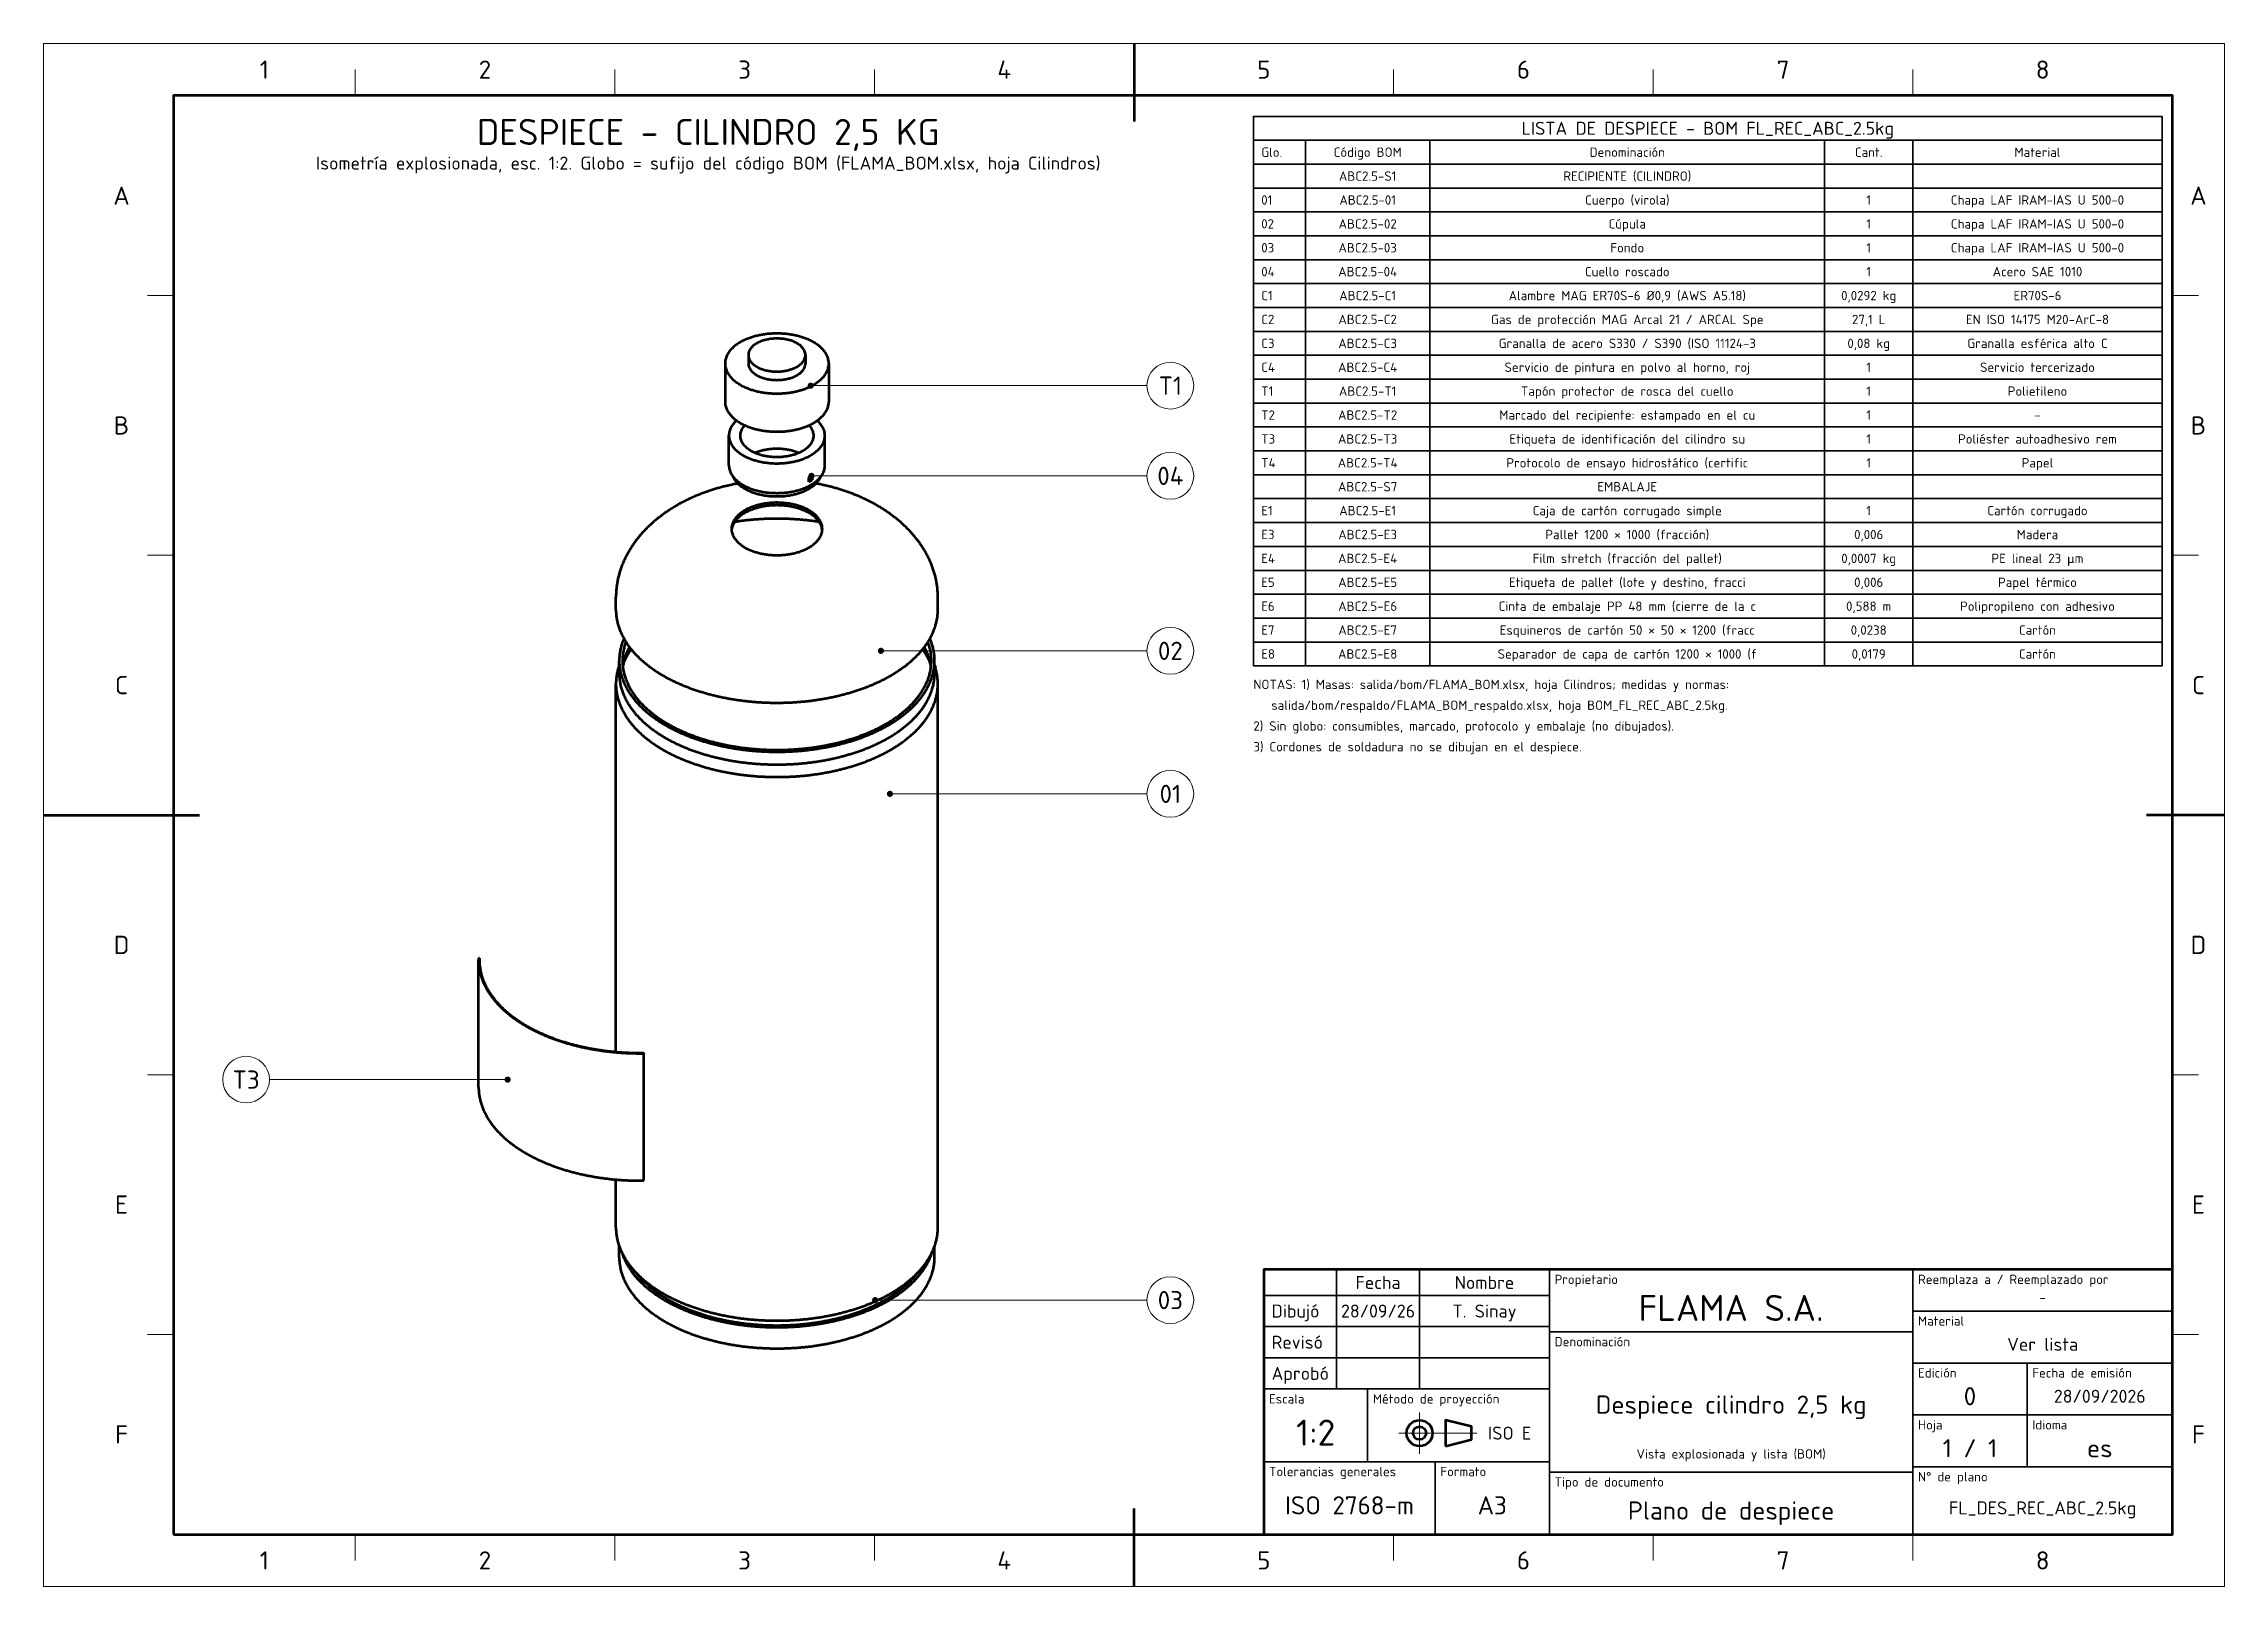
# Model space of a CAD drawing. Header units: millimetres. Extents: x 0 to 420, y 0 to 297.
import ezdxf
from ezdxf.enums import TextEntityAlignment as Align

# ---------------------------------------------------------------- set-up
doc = ezdxf.new("R2010")
doc.units = ezdxf.units.MM
doc.linetypes.add('IRAM-F-TRAZO-PUNTO', pattern=[20, 15, -2, 1, -2])
for name, color, linetype, lineweight in [('01-VISIBLE', 7, 'CONTINUOUS', 70), ('03-EJE', 1, 'IRAM-F-TRAZO-PUNTO', 18), ('06-TEXTO', 7, 'CONTINUOUS', 25), ('07-RECUADRO', 7, 'CONTINUOUS', 70), ('08-FINA', 5, 'CONTINUOUS', 18), ('10-ROTULO', 7, 'CONTINUOUS', 35), ('11-TEXTO-ROTULO', 7, 'CONTINUOUS', 25)]:
    doc.layers.add(name, color=color, linetype=linetype, lineweight=lineweight)
doc.styles.add('ISO3098', font='isocpeur.ttf')

msp = doc.modelspace()

# ---------------------------------------------------------------- texts
at = {"layer": '06-TEXTO', "style": 'ISO3098'}
for s, height, p in [('1', 3.5, (42.5, 292)), ('2', 3.5, (85, 292)), ('3', 3.5, (135, 292)), ('4', 3.5, (185, 292)), ('5', 3.5, (235, 292)), ('6', 3.5, (285, 292)), ('7', 3.5, (335, 292)), ('8', 3.5, (385, 292)), ('DESPIECE - CILINDRO 2,5 KG', 5, (128, 280)), ('LISTA DE DESPIECE - BOM FL_REC_ABC_2.5kg', 2.5, (320.5, 280.7)), ('Isometría explosionada, esc. 1:2. Globo = sufijo del código BOM (FLAMA_BOM.xlsx, hoja Cilindros)', 2.5, (128, 274)), ('Código BOM', 1.8, (255, 276.1)), ('Denominación', 1.8, (305, 276.1)), ('Cant.', 1.8, (351.5, 276.1)), ('Material', 1.8, (384, 276.1)), ('A', 3.5, (15, 267.75)), ('ABC2.5-S1', 1.8, (255, 271.5)), ('RECIPIENTE (CILINDRO)', 1.8, (305, 271.5)), ('A', 3.5, (415, 267.75)), ('ABC2.5-01', 1.8, (255, 266.9)), ('Cuerpo (virola)', 1.8, (305, 266.9)), ('1', 1.8, (351.5, 266.9)), ('Chapa LAF IRAM-IAS U 500-0', 1.8, (384, 266.9)), ('ABC2.5-02', 1.8, (255, 262.3)), ('Cúpula', 1.8, (305, 262.3)), ('1', 1.8, (351.5, 262.3)), ('Chapa LAF IRAM-IAS U 500-0', 1.8, (384, 262.3)), ('ABC2.5-03', 1.8, (255, 257.7)), ('Fondo', 1.8, (305, 257.7)), ('1', 1.8, (351.5, 257.7)), ('Chapa LAF IRAM-IAS U 500-0', 1.8, (384, 257.7)), ('ABC2.5-04', 1.8, (255, 253.1)), ('Cuello roscado', 1.8, (305, 253.1)), ('1', 1.8, (351.5, 253.1)), ('Acero SAE 1010', 1.8, (384, 253.1)), ('ABC2.5-C1', 1.8, (255, 248.5)), ('Alambre MAG ER70S-6 Ø0,9 (AWS A5.18)', 1.8, (305, 248.5)), ('0,0292 kg', 1.8, (351.5, 248.5)), ('ER70S-6', 1.8, (384, 248.5)), ('ABC2.5-C2', 1.8, (255, 243.9)), ('Gas de protección MAG Arcal 21 / ARCAL Spe', 1.8, (305, 243.9)), ('27,1 L', 1.8, (351.5, 243.9)), ('EN ISO 14175 M20-ArC-8', 1.8, (384, 243.9)), ('ABC2.5-C3', 1.8, (255, 239.3)), ('Granalla de acero S330 / S390 (ISO 11124-3', 1.8, (305, 239.3)), ('0,08 kg', 1.8, (351.5, 239.3)), ('Granalla esférica alto C', 1.8, (384, 239.3)), ('ABC2.5-C4', 1.8, (255, 234.7)), ('Servicio de pintura en polvo al horno, roj', 1.8, (305, 234.7)), ('1', 1.8, (351.5, 234.7)), ('Servicio tercerizado', 1.8, (384, 234.7)), ('T1', 3.5, (217, 231.16)), ('ABC2.5-T1', 1.8, (255, 230.1)), ('Tapón protector de rosca del cuello', 1.8, (305, 230.1)), ('Polietileno', 1.8, (384, 230.1)), ('1', 1.8, (351.5, 230.1)), ('B', 3.5, (15, 223.5)), ('ABC2.5-T2', 1.8, (255, 225.5)), ('Marcado del recipiente: estampado en el cu', 1.8, (305, 225.5)), ('1', 1.8, (351.5, 225.5)), ('-', 1.8, (384, 225.5)), ('B', 3.5, (415, 223.5)), ('ABC2.5-T3', 1.8, (255, 220.9)), ('Etiqueta de identificación del cilindro su', 1.8, (305, 220.9)), ('1', 1.8, (351.5, 220.9)), ('Poliéster autoadhesivo rem', 1.8, (384, 220.9)), ('04', 3.5, (217, 213.79)), ('ABC2.5-T4', 1.8, (255, 216.3)), ('Protocolo de ensayo hidrostático (certific', 1.8, (305, 216.3)), ('1', 1.8, (351.5, 216.3)), ('Papel', 1.8, (384, 216.3)), ('ABC2.5-S7', 1.8, (255, 211.7)), ('EMBALAJE', 1.8, (305, 211.7)), ('ABC2.5-E1', 1.8, (255, 207.1)), ('Caja de cartón corrugado simple', 1.8, (305, 207.1)), ('1', 1.8, (351.5, 207.1)), ('Cartón corrugado', 1.8, (384, 207.1)), ('ABC2.5-E3', 1.8, (255, 202.5)), ('Pallet 1200 × 1000 (fracción)', 1.8, (305, 202.5)), ('0,006', 1.8, (351.5, 202.5)), ('Madera', 1.8, (384, 202.5)), ('ABC2.5-E4', 1.8, (255, 197.9)), ('Film stretch (fracción del pallet)', 1.8, (305, 197.9)), ('0,0007 kg', 1.8, (351.5, 197.9)), ('PE lineal 23 µm', 1.8, (384, 197.9)), ('ABC2.5-E5', 1.8, (255, 193.3)), ('Etiqueta de pallet (lote y destino, fracci', 1.8, (305, 193.3)), ('0,006', 1.8, (351.5, 193.3)), ('Papel térmico', 1.8, (384, 193.3)), ('ABC2.5-E6', 1.8, (255, 188.7)), ('Cinta de embalaje PP 48 mm (cierre de la c', 1.8, (305, 188.7)), ('0,588 m', 1.8, (351.5, 188.7)), ('Polipropileno con adhesivo', 1.8, (384, 188.7)), ('ABC2.5-E7', 1.8, (255, 184.1)), ('Esquineros de cartón 50 × 50 × 1200 (fracc', 1.8, (305, 184.1)), ('0,0238', 1.8, (351.5, 184.1)), ('Cartón', 1.8, (384, 184.1)), ('02', 3.5, (217, 180.11)), ('ABC2.5-E8', 1.8, (255, 179.5)), ('Separador de capa de cartón 1200 × 1000 (f', 1.8, (305, 179.5)), ('0,0179', 1.8, (351.5, 179.5)), ('Cartón', 1.8, (384, 179.5)), ('C', 3.5, (15, 173.5)), ('C', 3.5, (415, 173.5)), ('01', 3.5, (217, 152.57)), ('D', 3.5, (15, 123.5)), ('D', 3.5, (415, 123.5)), ('T3', 3.5, (39, 97.56)), ('E', 3.5, (15, 73.5)), ('E', 3.5, (415, 73.5)), ('03', 3.5, (217, 55.11)), ('F', 3.5, (15, 29.25)), ('F', 3.5, (415, 29.25)), ('1', 3.5, (42.5, 5)), ('2', 3.5, (85, 5)), ('3', 3.5, (135, 5)), ('4', 3.5, (185, 5)), ('5', 3.5, (235, 5)), ('6', 3.5, (285, 5)), ('7', 3.5, (335, 5)), ('8', 3.5, (385, 5))]:
    msp.add_text(s, height=height, dxfattribs=at).set_placement(p, align=Align.MIDDLE_CENTER)
for s, p in [('Glo.', (234.5, 276.1)), ('01', (234.5, 266.9)), ('02', (234.5, 262.3)), ('03', (234.5, 257.7)), ('04', (234.5, 253.1)), ('C1', (234.5, 248.5)), ('C2', (234.5, 243.9)), ('C3', (234.5, 239.3)), ('C4', (234.5, 234.7)), ('T1', (234.5, 230.1)), ('T2', (234.5, 225.5)), ('T3', (234.5, 220.9)), ('T4', (234.5, 216.3)), ('E1', (234.5, 207.1)), ('E3', (234.5, 202.5)), ('E4', (234.5, 197.9)), ('E5', (234.5, 193.3)), ('E6', (234.5, 188.7)), ('E7', (234.5, 184.1)), ('E8', (234.5, 179.5))]:
    msp.add_text(s, height=1.8, dxfattribs=at).set_placement(p, align=Align.MIDDLE_LEFT)
for s, p in [('NOTAS: 1) Masas: salida/bom/FLAMA_BOM.xlsx, hoja Cilindros; medidas y normas:', (233, 172.2)), ('   salida/bom/respaldo/FLAMA_BOM_respaldo.xlsx, hoja BOM_FL_REC_ABC_2.5kg.', (233, 168.2)), ('2) Sin globo: consumibles, marcado, protocolo y embalaje (no dibujados).', (233, 164.2)), ('3) Cordones de soldadura no se dibujan en el despiece.', (233, 160.2))]:
    msp.add_text(s, height=1.8, dxfattribs=at).set_placement(p, align=Align.BOTTOM_LEFT)
at = {"layer": '11-TEXTO-ROTULO', "style": 'ISO3098'}
for s, height, p in [('Fecha', 2.5, (257, 58.5)), ('Nombre', 2.5, (277.5, 58.5)), ('FLAMA S.A.', 5, (325, 53.6)), ('-', 1.8, (385, 55.6)), ('28/09/26', 2.5, (257, 53)), ('T. Sinay', 2.5, (277.5, 53)), ('Ver lista', 2.5, (385, 46.6)), ('0', 3.5, (371, 36.6)), ('28/09/2026', 2.5, (396, 36.6)), ('Despiece cilindro 2,5 kg', 3.5, (325, 35)), ('1:2', 5, (245, 29.6)), ('Vista explosionada y lista (BOM)', 1.8, (325, 25.5)), ('1 / 1', 3.5, (371, 26.6)), ('es', 3.5, (396, 26.6)), ('ISO 2768-m', 3.5, (251.5, 15.6)), ('A3', 3.5, (279, 15.6)), ('Plano de despiece', 3.5, (325, 14.6)), ('FL_DES_REC_ABC_2.5kg', 2.5, (385, 15.1))]:
    msp.add_text(s, height=height, dxfattribs=at).set_placement(p, align=Align.MIDDLE_CENTER)
for s, p in [('Propietario', (291, 60)), ('Reemplaza a / Reemplazado por', (361, 60)), ('Material', (361, 52)), ('Denominación', (291, 48)), ('Edición', (361, 42)), ('Fecha de emisión', (383, 42)), ('Escala', (236, 37)), ('Método de proyección', (256, 37)), ('Hoja', (361, 32)), ('Idioma', (383, 32)), ('Tolerancias generales', (236, 23)), ('Formato', (269, 23)), ('Tipo de documento', (291, 21)), ('N° de plano', (361, 22))]:
    msp.add_text(s, height=1.8, dxfattribs=at).set_placement(p, align=Align.TOP_LEFT)
for s, p in [('Dibujó', (236.5, 53)), ('Revisó', (236.5, 47)), ('Aprobó', (236.5, 41))]:
    msp.add_text(s, height=2.5, dxfattribs=at).set_placement(p, align=Align.MIDDLE_LEFT)
msp.add_text('ISO E', height=2.5, dxfattribs=at).set_placement((286.5, 29.5), align=Align.MIDDLE_RIGHT)

# ---------------------------------------------------------------- hatches: boundary and pattern name
at = {"layer": '08-FINA'}
h = msp.add_hatch(color=7, dxfattribs=at)
h.dxf.hatch_style = 1
edge = h.paths.add_edge_path()
edge.add_arc((147.74, 231.16), 0.6, 0, 360)
h = msp.add_hatch(color=7, dxfattribs=at)
h.dxf.hatch_style = 1
edge = h.paths.add_edge_path()
edge.add_arc((147.88, 213.79), 0.6, 0, 360)
h = msp.add_hatch(color=7, dxfattribs=at)
h.dxf.hatch_style = 1
edge = h.paths.add_edge_path()
edge.add_arc((161.26, 180.11), 0.6, 0, 360)
h = msp.add_hatch(color=7, dxfattribs=at)
h.dxf.hatch_style = 1
edge = h.paths.add_edge_path()
edge.add_arc((162.99, 152.57), 0.6, 0, 360)
h = msp.add_hatch(color=7, dxfattribs=at)
h.dxf.hatch_style = 1
edge = h.paths.add_edge_path()
edge.add_arc((89.36, 97.56), 0.6, 0, 360)
h = msp.add_hatch(color=7, dxfattribs=at)
h.dxf.hatch_style = 1
edge = h.paths.add_edge_path()
edge.add_arc((160.15, 55.11), 0.6, 0, 360)

# ---------------------------------------------------------------- linework, layer by layer
at = {"layer": '01-VISIBLE'}
for p, q in [((131.23, 235.42), (131.23, 228.07)), ((135.73, 237.05), (135.73, 235.42)), ((146.73, 237.05), (146.73, 235.42)), ((151.23, 235.42), (151.23, 228.07)), ((131.98, 215.82), (131.98, 221.54)), ((150.48, 215.82), (150.48, 221.54)), ((147.4, 212.67), (147.4, 213.48)), ((147.4, 213.06), (147.77, 213.27)), ((147.77, 213.27), (147.77, 213.68)), ((147.77, 213.27), (148.11, 213.07)), ((148.11, 213.07), (148.11, 213.89)), ((110.23, 188.01), (110.23, 190.46)), ((172.23, 188.01), (172.23, 190.46)), ((110.85, 177.32), (110.72, 176.88)), ((110.85, 175.76), (110.85, 178.21)), ((171.6, 175.76), (171.6, 178.21)), ((171.6, 177.32), (171.74, 176.88)), ((110.23, 102.9), (110.23, 173.72)), ((172.23, 69.06), (172.23, 173.72)), ((83.77, 96.1), (83.77, 120.59)), ((83.93, 120.97), (83.78, 120.97)), ((83.93, 120.22), (83.93, 120.97)), ((115.58, 102.7), (115.58, 102.61)), ((115.58, 78.12), (115.58, 102.61)), ((110.23, 69.06), (110.23, 78.32)), ((110.85, 63.34), (110.85, 65.48)), ((171.6, 63.34), (171.6, 65.48))]:
    msp.add_line(p, q, dxfattribs=at)
for points in [[(151.23, 235.42), (151.22, 235.62), (151.2, 235.82), (151.17, 236.02), (151.13, 236.21), (151.08, 236.41), (151.02, 236.6), (150.94, 236.78), (150.86, 236.97), (150.77, 237.14), (150.67, 237.32), (150.56, 237.49), (150.45, 237.65), (150.33, 237.81), (150.2, 237.97), (150.07, 238.12), (149.93, 238.26), (149.79, 238.4), (149.64, 238.54), (149.49, 238.67), (149.34, 238.8), (149.18, 238.92), (149.02, 239.04), (148.86, 239.15), (148.69, 239.26), (148.52, 239.37), (148.35, 239.47), (148.17, 239.57), (148, 239.67), (147.82, 239.76), (147.64, 239.85), (147.46, 239.94), (147.28, 240.02), (147.09, 240.1), (146.91, 240.17), (146.72, 240.24), (146.53, 240.31), (146.34, 240.38), (146.15, 240.44), (145.96, 240.5), (145.77, 240.56), (145.58, 240.62), (145.39, 240.67), (145.19, 240.72), (145, 240.77), (144.8, 240.81), (144.61, 240.85), (144.41, 240.89), (144.21, 240.93), (144.02, 240.96), (143.82, 241), (143.62, 241.03), (143.42, 241.05), (143.22, 241.08), (143.03, 241.1), (142.83, 241.12), (142.63, 241.14), (142.43, 241.15), (142.23, 241.16), (142.03, 241.18), (141.83, 241.18), (141.63, 241.19), (141.43, 241.19), (141.23, 241.19), (141.03, 241.19), (140.83, 241.19), (140.63, 241.18), (140.43, 241.18), (140.23, 241.16), (140.03, 241.15), (139.83, 241.14), (139.63, 241.12), (139.43, 241.1), (139.23, 241.08), (139.03, 241.05), (138.83, 241.03), (138.63, 241), (138.44, 240.96), (138.24, 240.93), (138.04, 240.89), (137.85, 240.85), (137.65, 240.81), (137.46, 240.77), (137.26, 240.72), (137.07, 240.67), (136.87, 240.62), (136.68, 240.56), (136.49, 240.5), (136.3, 240.44), (136.11, 240.38), (135.92, 240.31), (135.73, 240.24), (135.55, 240.17), (135.36, 240.1), (135.18, 240.02), (134.99, 239.94), (134.81, 239.85), (134.63, 239.76), (134.46, 239.67), (134.28, 239.57), (134.11, 239.47), (133.94, 239.37), (133.77, 239.26), (133.6, 239.15), (133.44, 239.04), (133.27, 238.92), (133.12, 238.8), (132.96, 238.67), (132.81, 238.54), (132.66, 238.4), (132.52, 238.26), (132.38, 238.12), (132.25, 237.97), (132.12, 237.81), (132, 237.65), (131.89, 237.49), (131.78, 237.32), (131.68, 237.14), (131.59, 236.97), (131.51, 236.78), (131.44, 236.6), (131.37, 236.41), (131.32, 236.21), (131.28, 236.02), (131.25, 235.82), (131.23, 235.62), (131.23, 235.42)], [(146.73, 237.05), (146.72, 237.25), (146.68, 237.45), (146.63, 237.65), (146.56, 237.83), (146.47, 238.01), (146.37, 238.19), (146.25, 238.35), (146.12, 238.5), (145.98, 238.65), (145.83, 238.79), (145.68, 238.92), (145.52, 239.04), (145.35, 239.15), (145.18, 239.26), (145.01, 239.36), (144.83, 239.45), (144.65, 239.54), (144.47, 239.62), (144.28, 239.69), (144.09, 239.76), (143.9, 239.83), (143.71, 239.89), (143.52, 239.94), (143.32, 239.99), (143.12, 240.03), (142.93, 240.07), (142.73, 240.11), (142.53, 240.14), (142.33, 240.16), (142.13, 240.19), (141.93, 240.2), (141.73, 240.22), (141.53, 240.22), (141.33, 240.23), (141.13, 240.23), (140.93, 240.22), (140.72, 240.22), (140.52, 240.2), (140.32, 240.19), (140.12, 240.16), (139.92, 240.14), (139.73, 240.11), (139.53, 240.07), (139.33, 240.03), (139.13, 239.99), (138.94, 239.94), (138.75, 239.89), (138.55, 239.83), (138.36, 239.76), (138.17, 239.69), (137.99, 239.62), (137.8, 239.54), (137.62, 239.45), (137.44, 239.36), (137.27, 239.26), (137.1, 239.15), (136.93, 239.04), (136.77, 238.92), (136.62, 238.79), (136.47, 238.65), (136.33, 238.5), (136.21, 238.35), (136.09, 238.19), (135.98, 238.01), (135.9, 237.83), (135.82, 237.65), (135.77, 237.45), (135.74, 237.25), (135.73, 237.05)], [(131.23, 235.42), (131.23, 235.22), (131.25, 235.02), (131.28, 234.82), (131.32, 234.62), (131.38, 234.43), (131.44, 234.24), (131.51, 234.05), (131.6, 233.86), (131.69, 233.68), (131.79, 233.51), (131.9, 233.34), (132.01, 233.18), (132.14, 233.01), (132.26, 232.86), (132.4, 232.71), (132.54, 232.56), (132.68, 232.42), (132.83, 232.28), (132.98, 232.15), (133.14, 232.03), (133.3, 231.9), (133.46, 231.78), (133.63, 231.67), (133.8, 231.56), (133.97, 231.45), (134.14, 231.35), (134.31, 231.25), (134.49, 231.15), (134.67, 231.06), (134.85, 230.97), (135.04, 230.89), (135.22, 230.8), (135.41, 230.73), (135.59, 230.65), (135.78, 230.58), (135.97, 230.51), (136.16, 230.44), (136.35, 230.38), (136.54, 230.32), (136.74, 230.26), (136.93, 230.21), (137.13, 230.15), (137.32, 230.11), (137.52, 230.06), (137.71, 230.01), (137.91, 229.97), (138.11, 229.93), (138.31, 229.9), (138.51, 229.86), (138.71, 229.83), (138.91, 229.8), (139.11, 229.78), (139.31, 229.75), (139.51, 229.73), (139.71, 229.71), (139.91, 229.7), (140.11, 229.68), (140.31, 229.67), (140.51, 229.66), (140.71, 229.65), (140.92, 229.65), (141.12, 229.65), (141.32, 229.65), (141.52, 229.65), (141.72, 229.65), (141.92, 229.66), (142.12, 229.67), (142.33, 229.68), (142.53, 229.7), (142.73, 229.71), (142.93, 229.73), (143.13, 229.75), (143.33, 229.78), (143.53, 229.8), (143.73, 229.83), (143.93, 229.86), (144.13, 229.89), (144.33, 229.93), (144.52, 229.97), (144.72, 230.01), (144.92, 230.05), (145.11, 230.1), (145.31, 230.15), (145.5, 230.2), (145.7, 230.26), (145.89, 230.31), (146.08, 230.37), (146.28, 230.44), (146.47, 230.5), (146.66, 230.57), (146.84, 230.64), (147.03, 230.72), (147.22, 230.8), (147.4, 230.88), (147.58, 230.96), (147.77, 231.05), (147.94, 231.14), (148.12, 231.24), (148.3, 231.34)], [(135.73, 237.05), (135.74, 236.85), (135.77, 236.65), (135.83, 236.45), (135.9, 236.26), (135.99, 236.08), (136.1, 235.91), (136.22, 235.74), (136.35, 235.59), (136.49, 235.44), (136.64, 235.3), (136.79, 235.17), (136.96, 235.05), (137.12, 234.94), (137.3, 234.83), (137.47, 234.73), (137.65, 234.64), (137.84, 234.55), (138.03, 234.47), (138.21, 234.4), (138.41, 234.33), (138.6, 234.26), (138.79, 234.21), (138.99, 234.15), (139.19, 234.1), (139.39, 234.06), (139.59, 234.02), (139.79, 233.99), (139.99, 233.96), (140.19, 233.93), (140.39, 233.91), (140.59, 233.9), (140.8, 233.89), (141, 233.88), (141.2, 233.88), (141.41, 233.88), (141.61, 233.89), (141.81, 233.9), (142.02, 233.91), (142.22, 233.93), (142.42, 233.95), (142.62, 233.98), (142.82, 234.01), (143.02, 234.05), (143.22, 234.09), (143.42, 234.14), (143.62, 234.19), (143.81, 234.25), (144, 234.31), (144.2, 234.38), (144.39, 234.45), (144.57, 234.53), (144.76, 234.62), (144.94, 234.71), (145.12, 234.81)], [(135.73, 235.42), (135.74, 235.22), (135.77, 235.02), (135.83, 234.82), (135.9, 234.63), (135.99, 234.45), (136.1, 234.28), (136.22, 234.11), (136.35, 233.96), (136.49, 233.81), (136.64, 233.67), (136.79, 233.54), (136.96, 233.42), (137.12, 233.31), (137.3, 233.2), (137.47, 233.1), (137.65, 233.01), (137.84, 232.92), (138.03, 232.84), (138.21, 232.76), (138.41, 232.69), (138.6, 232.63), (138.79, 232.57), (138.99, 232.52), (139.19, 232.47), (139.39, 232.43), (139.59, 232.39), (139.79, 232.36), (139.99, 232.33), (140.19, 232.3), (140.39, 232.28), (140.59, 232.27), (140.8, 232.25), (141, 232.25), (141.2, 232.24), (141.41, 232.25), (141.61, 232.25), (141.81, 232.26), (142.02, 232.28), (142.22, 232.3), (142.42, 232.32), (142.62, 232.35), (142.82, 232.38), (143.02, 232.42), (143.22, 232.46), (143.42, 232.51), (143.62, 232.56), (143.81, 232.62), (144, 232.68), (144.2, 232.75), (144.39, 232.82), (144.57, 232.9), (144.76, 232.98), (144.94, 233.08), (145.12, 233.17)], [(145.12, 234.81), (145.29, 234.91), (145.47, 235.03), (145.63, 235.15), (145.79, 235.28), (145.95, 235.42), (146.09, 235.57), (146.22, 235.73), (146.35, 235.89), (146.46, 236.07), (146.55, 236.25), (146.63, 236.44), (146.68, 236.64), (146.72, 236.85), (146.73, 237.05)], [(145.12, 233.17), (145.29, 233.28), (145.47, 233.4), (145.63, 233.52), (145.79, 233.65), (145.95, 233.79), (146.09, 233.94), (146.22, 234.09), (146.35, 234.26), (146.46, 234.43), (146.55, 234.62), (146.63, 234.81), (146.68, 235.01), (146.72, 235.21), (146.73, 235.42)], [(148.3, 231.34), (148.47, 231.44), (148.64, 231.55), (148.81, 231.66), (148.98, 231.77), (149.14, 231.89), (149.3, 232.02), (149.46, 232.14), (149.61, 232.28), (149.76, 232.41), (149.91, 232.55), (150.05, 232.7), (150.18, 232.85), (150.31, 233.01), (150.43, 233.17), (150.55, 233.33), (150.66, 233.5), (150.76, 233.68), (150.85, 233.86), (150.94, 234.04), (151.01, 234.23), (151.08, 234.42), (151.13, 234.62), (151.17, 234.82), (151.2, 235.02), (151.22, 235.22), (151.23, 235.42)], [(131.23, 228.07), (131.23, 227.87), (131.25, 227.67), (131.28, 227.47), (131.32, 227.27), (131.38, 227.08), (131.44, 226.89), (131.51, 226.7), (131.6, 226.52), (131.69, 226.34), (131.79, 226.16), (131.9, 225.99), (132.01, 225.83), (132.14, 225.67), (132.26, 225.51), (132.4, 225.36), (132.54, 225.21), (132.68, 225.07), (132.83, 224.94), (132.98, 224.8), (133.14, 224.68), (133.3, 224.55), (133.46, 224.43), (133.63, 224.32), (133.8, 224.21), (133.97, 224.1), (134.14, 224), (134.31, 223.9), (134.49, 223.8), (134.67, 223.71), (134.85, 223.62), (135.04, 223.54), (135.22, 223.46), (135.41, 223.38), (135.59, 223.3), (135.78, 223.23), (135.97, 223.16), (136.16, 223.09), (136.35, 223.03), (136.54, 222.97), (136.74, 222.91), (136.93, 222.86), (137.13, 222.81), (137.32, 222.76), (137.52, 222.71), (137.71, 222.67), (137.91, 222.62), (138.11, 222.59), (138.31, 222.55), (138.51, 222.52), (138.71, 222.48), (138.91, 222.46), (139.11, 222.43), (139.31, 222.41), (139.51, 222.38), (139.71, 222.37), (139.91, 222.35), (140.11, 222.33), (140.31, 222.32), (140.51, 222.31), (140.71, 222.31), (140.92, 222.3), (141.12, 222.3), (141.32, 222.3), (141.52, 222.3), (141.72, 222.31), (141.92, 222.31), (142.12, 222.32), (142.33, 222.33), (142.53, 222.35), (142.73, 222.36), (142.93, 222.38), (143.13, 222.4), (143.33, 222.43), (143.53, 222.45), (143.73, 222.48), (143.93, 222.51), (144.13, 222.55), (144.33, 222.58), (144.52, 222.62), (144.72, 222.66), (144.92, 222.71), (145.11, 222.75), (145.31, 222.8), (145.5, 222.85), (145.7, 222.91), (145.89, 222.96), (146.08, 223.02), (146.28, 223.09), (146.47, 223.15), (146.66, 223.22), (146.84, 223.29), (147.03, 223.37), (147.22, 223.45), (147.4, 223.53), (147.58, 223.61), (147.77, 223.7), (147.94, 223.79), (148.12, 223.89), (148.3, 223.99)], [(148.3, 223.99), (148.47, 224.09), (148.64, 224.2), (148.81, 224.31), (148.98, 224.42), (149.14, 224.54), (149.3, 224.67), (149.46, 224.8), (149.61, 224.93), (149.76, 225.06), (149.91, 225.21), (150.05, 225.35), (150.18, 225.5), (150.31, 225.66), (150.43, 225.82), (150.55, 225.98), (150.66, 226.16), (150.76, 226.33), (150.85, 226.51), (150.94, 226.69), (151.01, 226.88), (151.08, 227.07), (151.13, 227.27), (151.17, 227.47), (151.2, 227.67), (151.22, 227.87), (151.23, 228.07)], [(133.46, 224.44), (133.3, 224.29), (133.15, 224.15), (133.01, 223.99), (132.88, 223.83), (132.75, 223.67), (132.62, 223.5), (132.51, 223.32), (132.4, 223.14), (132.31, 222.96), (132.22, 222.76), (132.15, 222.57), (132.09, 222.37), (132.04, 222.16), (132.01, 221.96), (131.98, 221.75), (131.98, 221.54)], [(135.04, 223.54), (134.9, 223.39), (134.77, 223.23), (134.64, 223.07), (134.53, 222.89), (134.43, 222.72), (134.34, 222.53), (134.27, 222.34), (134.21, 222.15), (134.17, 221.95), (134.14, 221.74), (134.13, 221.54)], [(148.32, 221.54), (148.31, 221.74), (148.29, 221.95), (148.24, 222.15), (148.18, 222.34), (148.11, 222.53), (148.02, 222.72), (147.92, 222.89), (147.81, 223.07), (147.69, 223.23), (147.56, 223.39), (147.42, 223.54)], [(150.48, 221.54), (150.47, 221.75), (150.45, 221.96), (150.41, 222.16), (150.37, 222.37), (150.3, 222.57), (150.23, 222.76), (150.15, 222.96), (150.05, 223.14), (149.95, 223.32), (149.83, 223.5), (149.71, 223.67), (149.58, 223.83), (149.44, 223.99), (149.3, 224.15), (149.15, 224.29), (149, 224.44)], [(131.98, 221.54), (131.98, 221.34), (132, 221.14), (132.04, 220.94), (132.08, 220.75), (132.14, 220.55), (132.2, 220.36), (132.28, 220.18), (132.37, 220), (132.47, 219.82), (132.57, 219.65), (132.69, 219.49), (132.81, 219.33), (132.94, 219.17), (133.07, 219.02), (133.21, 218.88), (133.35, 218.74), (133.5, 218.6), (133.65, 218.47), (133.81, 218.35), (133.97, 218.23), (134.13, 218.11), (134.3, 218), (134.47, 217.89), (134.64, 217.79), (134.82, 217.69), (134.99, 217.59), (135.17, 217.5), (135.35, 217.41), (135.53, 217.33), (135.72, 217.25), (135.9, 217.17), (136.09, 217.1), (136.28, 217.03), (136.47, 216.96), (136.66, 216.9), (136.85, 216.84), (137.04, 216.78), (137.23, 216.72), (137.43, 216.67), (137.62, 216.62), (137.82, 216.58), (138.01, 216.53), (138.21, 216.49), (138.41, 216.45), (138.61, 216.42), (138.8, 216.39), (139, 216.36), (139.2, 216.33), (139.4, 216.3), (139.6, 216.28), (139.8, 216.26), (140, 216.25), (140.2, 216.23), (140.4, 216.22), (140.6, 216.21), (140.8, 216.2), (141, 216.2), (141.2, 216.2), (141.4, 216.2), (141.6, 216.2), (141.8, 216.21), (142, 216.22), (142.2, 216.23), (142.41, 216.24), (142.61, 216.26), (142.81, 216.28), (143, 216.3), (143.2, 216.32), (143.4, 216.35), (143.6, 216.38), (143.8, 216.41), (144, 216.44), (144.19, 216.48), (144.39, 216.52), (144.59, 216.56), (144.78, 216.61), (144.98, 216.66), (145.17, 216.71), (145.36, 216.76), (145.56, 216.82), (145.75, 216.88), (145.94, 216.94), (146.13, 217.01), (146.32, 217.08), (146.5, 217.15), (146.69, 217.23), (146.87, 217.31), (147.06, 217.39), (147.24, 217.48), (147.42, 217.57), (147.59, 217.66), (147.77, 217.76)], [(134.13, 221.54), (134.14, 221.34), (134.17, 221.14), (134.21, 220.94), (134.27, 220.75), (134.34, 220.56), (134.43, 220.37), (134.53, 220.2), (134.63, 220.03), (134.75, 219.86), (134.88, 219.71), (135.02, 219.56), (135.16, 219.42), (135.31, 219.28), (135.47, 219.15), (135.63, 219.03), (135.79, 218.91), (135.96, 218.8), (136.13, 218.69), (136.31, 218.59), (136.49, 218.49), (136.67, 218.4), (136.85, 218.32), (137.04, 218.24), (137.22, 218.16), (137.41, 218.09), (137.6, 218.02), (137.79, 217.96), (137.99, 217.9), (138.18, 217.84), (138.38, 217.79), (138.57, 217.74), (138.77, 217.7), (138.97, 217.66), (139.17, 217.62), (139.37, 217.59), (139.57, 217.56), (139.77, 217.53), (139.97, 217.51), (140.17, 217.49), (140.37, 217.47), (140.57, 217.46), (140.78, 217.45), (140.98, 217.45), (141.18, 217.44), (141.38, 217.44), (141.59, 217.45), (141.79, 217.46), (141.99, 217.47), (142.19, 217.48), (142.39, 217.5), (142.59, 217.52), (142.8, 217.55), (143, 217.57), (143.2, 217.6), (143.39, 217.64), (143.59, 217.68), (143.79, 217.72), (143.99, 217.77), (144.18, 217.82), (144.38, 217.87), (144.57, 217.93), (144.77, 217.99), (144.96, 218.06), (145.15, 218.13), (145.33, 218.2), (145.52, 218.28), (145.71, 218.36), (145.89, 218.45), (146.07, 218.54), (146.24, 218.64)], [(145.39, 218.22), (145.2, 218.3), (145.01, 218.37), (144.82, 218.44), (144.62, 218.5), (144.43, 218.56), (144.24, 218.61), (144.04, 218.66), (143.84, 218.71), (143.64, 218.75), (143.44, 218.79), (143.25, 218.83), (143.05, 218.86), (142.84, 218.89), (142.64, 218.92), (142.44, 218.94), (142.24, 218.96), (142.04, 218.97), (141.84, 218.98), (141.63, 218.99), (141.43, 219), (141.23, 219), (141.02, 219), (140.82, 218.99), (140.62, 218.98), (140.42, 218.97), (140.21, 218.96), (140.01, 218.94), (139.81, 218.92), (139.61, 218.89), (139.41, 218.86), (139.21, 218.83), (139.01, 218.79), (138.81, 218.75), (138.61, 218.71), (138.42, 218.66), (138.22, 218.61), (138.02, 218.56), (137.83, 218.5), (137.64, 218.44), (137.45, 218.37), (137.26, 218.3), (137.07, 218.22)], [(146.24, 218.64), (146.42, 218.75), (146.6, 218.86), (146.77, 218.98), (146.93, 219.11), (147.09, 219.24), (147.25, 219.37), (147.4, 219.52), (147.54, 219.67), (147.67, 219.83), (147.8, 219.99), (147.91, 220.17), (148.01, 220.35), (148.1, 220.53), (148.18, 220.73), (148.24, 220.92), (148.29, 221.13), (148.31, 221.33), (148.32, 221.54)], [(147.77, 217.76), (147.94, 217.87), (148.11, 217.97), (148.28, 218.09), (148.45, 218.2), (148.61, 218.32), (148.77, 218.45), (148.93, 218.58), (149.08, 218.72), (149.22, 218.86), (149.37, 219), (149.5, 219.15), (149.63, 219.31), (149.75, 219.47), (149.87, 219.64), (149.98, 219.81), (150.08, 219.98), (150.17, 220.17), (150.25, 220.35), (150.31, 220.54), (150.37, 220.74), (150.42, 220.94), (150.45, 221.14), (150.47, 221.34), (150.48, 221.54)], [(131.98, 215.82), (131.98, 215.62), (132, 215.42), (132.04, 215.23), (132.08, 215.03), (132.14, 214.84), (132.2, 214.65), (132.28, 214.46), (132.37, 214.28), (132.47, 214.11), (132.57, 213.94), (132.69, 213.77), (132.81, 213.61), (132.94, 213.46), (133.07, 213.31), (133.21, 213.16), (133.35, 213.02), (133.5, 212.89), (133.65, 212.76), (133.81, 212.63), (133.97, 212.51), (134.13, 212.4), (134.3, 212.28), (134.47, 212.18), (134.64, 212.07), (134.82, 211.97), (134.99, 211.88), (135.17, 211.79), (135.35, 211.7), (135.53, 211.61), (135.72, 211.53), (135.9, 211.46), (136.09, 211.38), (136.28, 211.31), (136.47, 211.24), (136.66, 211.18), (136.85, 211.12), (137.04, 211.06), (137.23, 211.01), (137.43, 210.95), (137.62, 210.91), (137.82, 210.86), (138.01, 210.82), (138.21, 210.78), (138.41, 210.74), (138.61, 210.7), (138.8, 210.67), (139, 210.64), (139.2, 210.61), (139.4, 210.59), (139.6, 210.57), (139.8, 210.55), (140, 210.53), (140.2, 210.52), (140.4, 210.51), (140.6, 210.5), (140.8, 210.49), (141, 210.49), (141.2, 210.48), (141.4, 210.48), (141.6, 210.49), (141.8, 210.49), (142, 210.5), (142.2, 210.51), (142.41, 210.53), (142.61, 210.54), (142.81, 210.56), (143, 210.58), (143.2, 210.61), (143.4, 210.63), (143.6, 210.66), (143.8, 210.69), (144, 210.73), (144.19, 210.77), (144.39, 210.81), (144.59, 210.85), (144.78, 210.89), (144.98, 210.94), (145.17, 210.99), (145.36, 211.05), (145.56, 211.1), (145.75, 211.17), (145.94, 211.23), (146.13, 211.29), (146.32, 211.36), (146.5, 211.44), (146.69, 211.51), (146.87, 211.59), (147.06, 211.68), (147.24, 211.76), (147.42, 211.85), (147.59, 211.95), (147.77, 212.05)], [(147.77, 212.05), (147.94, 212.15), (148.11, 212.26), (148.28, 212.37), (148.45, 212.49), (148.61, 212.61), (148.77, 212.73), (148.93, 212.86), (149.08, 213), (149.22, 213.14), (149.37, 213.29), (149.5, 213.44), (149.63, 213.59), (149.75, 213.75), (149.87, 213.92), (149.98, 214.09), (150.08, 214.27), (150.17, 214.45), (150.25, 214.64), (150.31, 214.83), (150.37, 215.02), (150.42, 215.22), (150.45, 215.42), (150.47, 215.62), (150.48, 215.82)], [(133.71, 212.31), (133.52, 212.27), (133.32, 212.24), (133.12, 212.2), (132.92, 212.16), (132.73, 212.12), (132.53, 212.08), (132.33, 212.03), (132.14, 211.99), (131.94, 211.95), (131.75, 211.9), (131.55, 211.86), (131.36, 211.81), (131.16, 211.76), (130.97, 211.71), (130.77, 211.66), (130.58, 211.61), (130.38, 211.56), (130.19, 211.51), (130, 211.45), (129.8, 211.4), (129.61, 211.34), (129.42, 211.28), (129.23, 211.22), (129.03, 211.17), (128.84, 211.11), (128.65, 211.04), (128.46, 210.98), (128.27, 210.92), (128.08, 210.85), (127.89, 210.79), (127.7, 210.72), (127.51, 210.66), (127.32, 210.59), (127.13, 210.52), (126.94, 210.45), (126.76, 210.38), (126.57, 210.3), (126.38, 210.23), (126.2, 210.16), (126.01, 210.08), (125.82, 210), (125.64, 209.93), (125.45, 209.85), (125.27, 209.77), (125.09, 209.69), (124.9, 209.6), (124.72, 209.52), (124.54, 209.44), (124.35, 209.35), (124.17, 209.27), (123.99, 209.18), (123.81, 209.09), (123.63, 209), (123.45, 208.91), (123.27, 208.82), (123.1, 208.73), (122.92, 208.63), (122.74, 208.54), (122.56, 208.44), (122.39, 208.35), (122.21, 208.25), (122.04, 208.15), (121.87, 208.05), (121.69, 207.95), (121.52, 207.84), (121.35, 207.74), (121.18, 207.63), (121.01, 207.53), (120.84, 207.42), (120.67, 207.31), (120.5, 207.2), (120.33, 207.09), (120.16, 206.98), (120, 206.87), (119.83, 206.76), (119.67, 206.64), (119.5, 206.52), (119.34, 206.41), (119.18, 206.29), (119.02, 206.17), (118.86, 206.05), (118.7, 205.93), (118.54, 205.8), (118.38, 205.68), (118.22, 205.55), (118.07, 205.43), (117.91, 205.3), (117.76, 205.17), (117.6, 205.04), (117.45, 204.91), (117.3, 204.78), (117.15, 204.64), (117, 204.51), (116.85, 204.37), (116.71, 204.24), (116.56, 204.1), (116.42, 203.96), (116.27, 203.82), (116.13, 203.68), (115.99, 203.54), (115.85, 203.39), (115.71, 203.25), (115.57, 203.1), (115.43, 202.95), (115.3, 202.8), (115.17, 202.65), (115.03, 202.5), (114.9, 202.35), (114.77, 202.2), (114.64, 202.04), (114.52, 201.89), (114.39, 201.73), (114.27, 201.57), (114.14, 201.42), (114.02, 201.26), (113.9, 201.09), (113.78, 200.93), (113.67, 200.77), (113.55, 200.6), (113.44, 200.44), (113.33, 200.27), (113.21, 200.1), (113.11, 199.94), (113, 199.77), (112.89, 199.59), (112.79, 199.42), (112.69, 199.25), (112.59, 199.08), (112.49, 198.9), (112.39, 198.73), (112.3, 198.55), (112.2, 198.37), (112.11, 198.19), (112.02, 198.01), (111.94, 197.83), (111.85, 197.65), (111.77, 197.47), (111.68, 197.28), (111.61, 197.1), (111.53, 196.91), (111.45, 196.73), (111.38, 196.54), (111.31, 196.35), (111.24, 196.16), (111.17, 195.97), (111.11, 195.78), (111.04, 195.59), (110.98, 195.4), (110.93, 195.21), (110.87, 195.02), (110.82, 194.82), (110.76, 194.63), (110.71, 194.43), (110.67, 194.24), (110.62, 194.04), (110.58, 193.85), (110.54, 193.65), (110.5, 193.45), (110.47, 193.25), (110.43, 193.06), (110.4, 192.86), (110.38, 192.66), (110.35, 192.46), (110.33, 192.26), (110.31, 192.06), (110.29, 191.86), (110.27, 191.66), (110.26, 191.46), (110.25, 191.26), (110.24, 191.06), (110.23, 190.86), (110.23, 190.66), (110.23, 190.46)], [(132.7, 213.75), (132.78, 213.57), (132.88, 213.39), (132.98, 213.21), (133.09, 213.04), (133.2, 212.88), (133.33, 212.72), (133.46, 212.57), (133.6, 212.42), (133.74, 212.28), (133.89, 212.15), (134.04, 212.02), (134.2, 211.89), (134.36, 211.77), (134.52, 211.65), (134.69, 211.54), (134.86, 211.43), (135.03, 211.33), (135.21, 211.23), (135.39, 211.14), (135.57, 211.05), (135.75, 210.96), (135.93, 210.88), (136.12, 210.8), (136.3, 210.72), (136.49, 210.65), (136.68, 210.58), (136.87, 210.52), (137.06, 210.46), (137.25, 210.4), (137.45, 210.34), (137.64, 210.29), (137.84, 210.24), (138.03, 210.2), (138.23, 210.15), (138.43, 210.11), (138.62, 210.08), (138.82, 210.04), (139.02, 210.01), (139.22, 209.98), (139.42, 209.96), (139.62, 209.93), (139.82, 209.91), (140.02, 209.9), (140.22, 209.88), (140.42, 209.87), (140.62, 209.86), (140.82, 209.85), (141.02, 209.85), (141.23, 209.85), (141.43, 209.85), (141.63, 209.85), (141.83, 209.86), (142.03, 209.87), (142.23, 209.88), (142.43, 209.9), (142.63, 209.91), (142.83, 209.93), (143.03, 209.96), (143.23, 209.98), (143.43, 210.01), (143.63, 210.04), (143.83, 210.08), (144.02, 210.11), (144.22, 210.15), (144.42, 210.2), (144.61, 210.24), (144.81, 210.29), (145, 210.34), (145.2, 210.4), (145.39, 210.46), (145.58, 210.52), (145.77, 210.58), (145.96, 210.65), (146.15, 210.72), (146.34, 210.8), (146.52, 210.88), (146.7, 210.96), (146.89, 211.05), (147.06, 211.14), (147.24, 211.23), (147.42, 211.33)], [(147.4, 213.48), (147.47, 213.51), (147.53, 213.55), (147.59, 213.58), (147.65, 213.61), (147.71, 213.65), (147.77, 213.68)], [(147.4, 212.67), (147.47, 212.7), (147.53, 212.73), (147.59, 212.76), (147.65, 212.8), (147.71, 212.83), (147.77, 212.86)], [(147.42, 211.33), (147.59, 211.43), (147.76, 211.54), (147.93, 211.65), (148.09, 211.77), (148.25, 211.89), (148.41, 212.01), (148.56, 212.15), (148.71, 212.28), (148.86, 212.42), (148.99, 212.57), (149.13, 212.72), (149.25, 212.88), (149.37, 213.04), (149.48, 213.21), (149.58, 213.39), (149.67, 213.57), (149.75, 213.75)], [(147.77, 213.68), (147.83, 213.71), (147.88, 213.75), (147.94, 213.78), (148, 213.82), (148.06, 213.85), (148.11, 213.89)], [(147.77, 212.86), (147.83, 212.9), (147.88, 212.93), (147.94, 212.97), (148, 213), (148.06, 213.04), (148.11, 213.07)], [(172.23, 190.46), (172.23, 190.66), (172.22, 190.86), (172.22, 191.06), (172.21, 191.26), (172.2, 191.46), (172.18, 191.66), (172.17, 191.86), (172.15, 192.06), (172.13, 192.26), (172.1, 192.46), (172.08, 192.66), (172.05, 192.86), (172.02, 193.06), (171.99, 193.25), (171.95, 193.45), (171.91, 193.65), (171.87, 193.85), (171.83, 194.04), (171.79, 194.24), (171.74, 194.43), (171.69, 194.63), (171.64, 194.82), (171.59, 195.02), (171.53, 195.21), (171.47, 195.4), (171.41, 195.59), (171.35, 195.78), (171.28, 195.97), (171.22, 196.16), (171.15, 196.35), (171.08, 196.54), (171, 196.73), (170.93, 196.91), (170.85, 197.1), (170.77, 197.28), (170.69, 197.47), (170.6, 197.65), (170.52, 197.83), (170.43, 198.01), (170.34, 198.19), (170.25, 198.37), (170.16, 198.55), (170.06, 198.73), (169.97, 198.9), (169.87, 199.08), (169.77, 199.25), (169.67, 199.42), (169.56, 199.59), (169.46, 199.77), (169.35, 199.94), (169.24, 200.1), (169.13, 200.27), (169.02, 200.44), (168.9, 200.6), (168.79, 200.77), (168.67, 200.93), (168.55, 201.09), (168.43, 201.26), (168.31, 201.42), (168.19, 201.57), (168.06, 201.73), (167.94, 201.89), (167.81, 202.04), (167.68, 202.2), (167.55, 202.35), (167.42, 202.5), (167.29, 202.65), (167.15, 202.8), (167.02, 202.95), (166.88, 203.1), (166.75, 203.25), (166.61, 203.39), (166.47, 203.54), (166.32, 203.68), (166.18, 203.82), (166.04, 203.96), (165.89, 204.1), (165.75, 204.24), (165.6, 204.37), (165.45, 204.51), (165.3, 204.64), (165.15, 204.78), (165, 204.91), (164.85, 205.04), (164.7, 205.17), (164.54, 205.3), (164.39, 205.43), (164.23, 205.55), (164.08, 205.68), (163.92, 205.8), (163.76, 205.93), (163.6, 206.05), (163.44, 206.17), (163.28, 206.29), (163.12, 206.41), (162.95, 206.52), (162.79, 206.64), (162.62, 206.76), (162.46, 206.87), (162.29, 206.98), (162.12, 207.09), (161.96, 207.2), (161.79, 207.31), (161.62, 207.42), (161.45, 207.53), (161.28, 207.63), (161.11, 207.74), (160.94, 207.84), (160.76, 207.95), (160.59, 208.05), (160.42, 208.15), (160.24, 208.25), (160.07, 208.35), (159.89, 208.44), (159.71, 208.54), (159.54, 208.63), (159.36, 208.73), (159.18, 208.82), (159, 208.91), (158.82, 209), (158.64, 209.09), (158.46, 209.18), (158.28, 209.27), (158.1, 209.35), (157.92, 209.44), (157.74, 209.52), (157.55, 209.6), (157.37, 209.69), (157.19, 209.77), (157, 209.85), (156.82, 209.93), (156.63, 210), (156.45, 210.08), (156.26, 210.16), (156.07, 210.23), (155.89, 210.3), (155.7, 210.38), (155.51, 210.45), (155.32, 210.52), (155.13, 210.59), (154.94, 210.66), (154.76, 210.72), (154.57, 210.79), (154.38, 210.85), (154.19, 210.92), (154, 210.98), (153.8, 211.04), (153.61, 211.11), (153.42, 211.17), (153.23, 211.22), (153.04, 211.28), (152.84, 211.34), (152.65, 211.4), (152.46, 211.45), (152.26, 211.51), (152.07, 211.56), (151.88, 211.61), (151.68, 211.66), (151.49, 211.71), (151.29, 211.76), (151.1, 211.81), (150.9, 211.86), (150.71, 211.9), (150.51, 211.95), (150.32, 211.99), (150.12, 212.03), (149.92, 212.08), (149.73, 212.12), (149.53, 212.16), (149.33, 212.2), (149.14, 212.24), (148.94, 212.27), (148.74, 212.31)], [(149.98, 203.58), (149.97, 203.78), (149.95, 203.98), (149.92, 204.17), (149.87, 204.37), (149.81, 204.56), (149.74, 204.75), (149.66, 204.93), (149.56, 205.11), (149.46, 205.28), (149.35, 205.45), (149.23, 205.61), (149.11, 205.77), (148.98, 205.92), (148.84, 206.07), (148.7, 206.21), (148.55, 206.34), (148.4, 206.47), (148.24, 206.6), (148.08, 206.72), (147.91, 206.83), (147.75, 206.95), (147.58, 207.05), (147.41, 207.15), (147.23, 207.25), (147.05, 207.35), (146.87, 207.44), (146.69, 207.52), (146.51, 207.6), (146.32, 207.68), (146.14, 207.76), (145.95, 207.83), (145.76, 207.9), (145.57, 207.96), (145.38, 208.02), (145.19, 208.08), (145, 208.14), (144.8, 208.19), (144.61, 208.24), (144.41, 208.28), (144.22, 208.32), (144.02, 208.36), (143.82, 208.4), (143.62, 208.44), (143.43, 208.47), (143.23, 208.49), (143.03, 208.52), (142.83, 208.54), (142.63, 208.56), (142.43, 208.58), (142.23, 208.6), (142.03, 208.61), (141.83, 208.62), (141.63, 208.62), (141.43, 208.63), (141.23, 208.63), (141.03, 208.63), (140.83, 208.62), (140.63, 208.62), (140.42, 208.61), (140.22, 208.6), (140.02, 208.58), (139.82, 208.56), (139.63, 208.54), (139.43, 208.52), (139.23, 208.49), (139.03, 208.47), (138.83, 208.44), (138.63, 208.4), (138.43, 208.36), (138.24, 208.32), (138.04, 208.28), (137.85, 208.24), (137.65, 208.19), (137.46, 208.14), (137.27, 208.08), (137.07, 208.02), (136.88, 207.96), (136.69, 207.9), (136.5, 207.83), (136.32, 207.76), (136.13, 207.68), (135.95, 207.6), (135.76, 207.52), (135.58, 207.44), (135.4, 207.35), (135.22, 207.25), (135.05, 207.15), (134.88, 207.05), (134.71, 206.95), (134.54, 206.83), (134.38, 206.72), (134.21, 206.6), (134.06, 206.47), (133.91, 206.34), (133.76, 206.21), (133.61, 206.07), (133.48, 205.92), (133.34, 205.77), (133.22, 205.61), (133.1, 205.45), (132.99, 205.28), (132.89, 205.11), (132.8, 204.93), (132.72, 204.75), (132.64, 204.56), (132.59, 204.37), (132.54, 204.17), (132.5, 203.98), (132.48, 203.78), (132.48, 203.58)], [(149.97, 203.32), (149.94, 203.52), (149.9, 203.72), (149.85, 203.91), (149.79, 204.1), (149.72, 204.29), (149.63, 204.47), (149.53, 204.65), (149.43, 204.82), (149.32, 204.99), (149.2, 205.15), (149.07, 205.31), (148.93, 205.46), (148.79, 205.6), (148.65, 205.74), (148.5, 205.88), (148.34, 206), (148.18, 206.13), (148.02, 206.25), (147.86, 206.36), (147.69, 206.47), (147.52, 206.58), (147.34, 206.68), (147.16, 206.78), (146.99, 206.87), (146.8, 206.96), (146.62, 207.04), (146.44, 207.12), (146.25, 207.2), (146.06, 207.27), (145.88, 207.34), (145.68, 207.41), (145.49, 207.47), (145.3, 207.54), (145.11, 207.59), (144.91, 207.65), (144.72, 207.7), (144.52, 207.74), (144.33, 207.79), (144.13, 207.83), (143.93, 207.87), (143.73, 207.9), (143.53, 207.94), (143.34, 207.97), (143.14, 207.99), (142.94, 208.02), (142.74, 208.04), (142.54, 208.06), (142.33, 208.08), (142.13, 208.09), (141.93, 208.1), (141.73, 208.11), (141.53, 208.11), (141.33, 208.12), (141.13, 208.12), (140.92, 208.11), (140.72, 208.11), (140.52, 208.1), (140.32, 208.09), (140.12, 208.08), (139.92, 208.06), (139.72, 208.04), (139.52, 208.02), (139.32, 207.99), (139.12, 207.97), (138.92, 207.94), (138.72, 207.9), (138.52, 207.87), (138.32, 207.83), (138.13, 207.79), (137.93, 207.74), (137.74, 207.7), (137.54, 207.65), (137.35, 207.59), (137.15, 207.54), (136.96, 207.47), (136.77, 207.41), (136.58, 207.34), (136.39, 207.27), (136.2, 207.2), (136.02, 207.12), (135.83, 207.04), (135.65, 206.96), (135.47, 206.87), (135.29, 206.78), (135.11, 206.68), (134.94, 206.58), (134.77, 206.47), (134.6, 206.36), (134.43, 206.25), (134.27, 206.13), (134.11, 206), (133.96, 205.88), (133.81, 205.74), (133.66, 205.6), (133.52, 205.46), (133.39, 205.31), (133.26, 205.15), (133.14, 204.99), (133.02, 204.82), (132.92, 204.65), (132.82, 204.47), (132.74, 204.29), (132.66, 204.1), (132.6, 203.91), (132.55, 203.72), (132.51, 203.52), (132.49, 203.32)], [(132.48, 203.58), (132.48, 203.38), (132.5, 203.18), (132.54, 202.98), (132.59, 202.78), (132.65, 202.59), (132.72, 202.4), (132.8, 202.22), (132.89, 202.04), (132.99, 201.87), (133.1, 201.7), (133.22, 201.54), (133.35, 201.38), (133.48, 201.23), (133.62, 201.09), (133.76, 200.94), (133.91, 200.81), (134.06, 200.68), (134.22, 200.55), (134.38, 200.43), (134.54, 200.32), (134.71, 200.21), (134.88, 200.1), (135.05, 200), (135.23, 199.9), (135.4, 199.81), (135.58, 199.72), (135.77, 199.63), (135.95, 199.55), (136.13, 199.47), (136.32, 199.39), (136.51, 199.32), (136.7, 199.26), (136.89, 199.19), (137.08, 199.13), (137.27, 199.07), (137.46, 199.02), (137.66, 198.96), (137.85, 198.92), (138.05, 198.87), (138.24, 198.83), (138.44, 198.79), (138.64, 198.75), (138.84, 198.72), (139.03, 198.69), (139.23, 198.66), (139.43, 198.63), (139.63, 198.61), (139.83, 198.59), (140.03, 198.57), (140.23, 198.56), (140.43, 198.55), (140.63, 198.54), (140.83, 198.53), (141.03, 198.53), (141.23, 198.52), (141.43, 198.53), (141.64, 198.53), (141.84, 198.54), (142.04, 198.55), (142.24, 198.56), (142.44, 198.57), (142.64, 198.59), (142.84, 198.61), (143.04, 198.63), (143.24, 198.66), (143.43, 198.69), (143.63, 198.72), (143.83, 198.75), (144.03, 198.79), (144.22, 198.83), (144.42, 198.87), (144.62, 198.92), (144.81, 198.97), (145, 199.02), (145.2, 199.07), (145.39, 199.13), (145.58, 199.19), (145.77, 199.26), (145.96, 199.33), (146.15, 199.4), (146.33, 199.47), (146.52, 199.55), (146.7, 199.64), (146.88, 199.72), (147.06, 199.81), (147.24, 199.91), (147.41, 200)], [(149.38, 204.9), (149.18, 204.93), (148.98, 204.96), (148.78, 204.99), (148.58, 205.02), (148.38, 205.05), (148.18, 205.08), (147.98, 205.11), (147.78, 205.13), (147.58, 205.16), (147.38, 205.18), (147.18, 205.2), (146.98, 205.23), (146.77, 205.25), (146.57, 205.27), (146.37, 205.29), (146.17, 205.31), (145.97, 205.33), (145.77, 205.35), (145.57, 205.36), (145.37, 205.38), (145.16, 205.4), (144.96, 205.41), (144.76, 205.42), (144.56, 205.44), (144.36, 205.45), (144.16, 205.46), (143.95, 205.47), (143.75, 205.48), (143.55, 205.49), (143.35, 205.5), (143.15, 205.51), (142.94, 205.52), (142.74, 205.52), (142.54, 205.53), (142.34, 205.53), (142.14, 205.54), (141.93, 205.54), (141.73, 205.54), (141.53, 205.54), (141.33, 205.54), (141.13, 205.54), (140.92, 205.54), (140.72, 205.54), (140.52, 205.54), (140.32, 205.54), (140.12, 205.53), (139.91, 205.53), (139.71, 205.52), (139.51, 205.52), (139.31, 205.51), (139.11, 205.5), (138.9, 205.49), (138.7, 205.48), (138.5, 205.47), (138.3, 205.46), (138.1, 205.45), (137.89, 205.44), (137.69, 205.42), (137.49, 205.41), (137.29, 205.4), (137.09, 205.38), (136.89, 205.36), (136.69, 205.35), (136.48, 205.33), (136.28, 205.31), (136.08, 205.29), (135.88, 205.27), (135.68, 205.25), (135.48, 205.23), (135.28, 205.2), (135.08, 205.18), (134.88, 205.16), (134.68, 205.13), (134.48, 205.11), (134.28, 205.08), (134.08, 205.05), (133.87, 205.02), (133.67, 204.99), (133.48, 204.96), (133.28, 204.93), (133.08, 204.9)], [(147.41, 200), (147.59, 200.11), (147.76, 200.21), (147.92, 200.32), (148.09, 200.44), (148.25, 200.56), (148.4, 200.69), (148.55, 200.82), (148.7, 200.95), (148.84, 201.09), (148.98, 201.24), (149.11, 201.39), (149.24, 201.54), (149.36, 201.71), (149.47, 201.87), (149.57, 202.05), (149.66, 202.22), (149.74, 202.41), (149.81, 202.59), (149.87, 202.79), (149.92, 202.98), (149.95, 203.18), (149.97, 203.38), (149.98, 203.58)], [(110.23, 188.01), (110.23, 187.81), (110.23, 187.61), (110.24, 187.41), (110.26, 187.21), (110.28, 187.01), (110.3, 186.81), (110.32, 186.61), (110.35, 186.41), (110.38, 186.21), (110.42, 186.02), (110.46, 185.82), (110.5, 185.62), (110.55, 185.43), (110.6, 185.24), (110.65, 185.04), (110.71, 184.85), (110.77, 184.66), (110.84, 184.47), (110.91, 184.28), (110.98, 184.1), (111.05, 183.91), (111.13, 183.72), (111.21, 183.54), (111.29, 183.36), (111.38, 183.18), (111.47, 183), (111.56, 182.82), (111.65, 182.64), (111.75, 182.47), (111.85, 182.3), (111.95, 182.12), (112.05, 181.95), (112.16, 181.78), (112.27, 181.62), (112.38, 181.45), (112.5, 181.28), (112.61, 181.12), (112.73, 180.96), (112.85, 180.8), (112.97, 180.64), (113.1, 180.48), (113.22, 180.33), (113.35, 180.17), (113.48, 180.02), (113.61, 179.87), (113.75, 179.72), (113.88, 179.57), (114.02, 179.43), (114.16, 179.28), (114.3, 179.14), (114.44, 179), (114.58, 178.86), (114.73, 178.72), (114.87, 178.58), (115.02, 178.45), (115.17, 178.31), (115.32, 178.18), (115.47, 178.05), (115.62, 177.92), (115.78, 177.79), (115.93, 177.66), (116.09, 177.54), (116.24, 177.41), (116.4, 177.29), (116.56, 177.17), (116.72, 177.05), (116.88, 176.93), (117.04, 176.81), (117.21, 176.69), (117.37, 176.58), (117.53, 176.46), (117.7, 176.35), (117.87, 176.24), (118.03, 176.13), (118.2, 176.02), (118.37, 175.92), (118.54, 175.81), (118.71, 175.7), (118.88, 175.6), (119.06, 175.5), (119.23, 175.4), (119.4, 175.3), (119.58, 175.2), (119.75, 175.1), (119.93, 175), (120.1, 174.91), (120.28, 174.81), (120.46, 174.72), (120.63, 174.63), (120.81, 174.54), (120.99, 174.45), (121.17, 174.36), (121.35, 174.27), (121.53, 174.19), (121.71, 174.1), (121.9, 174.02), (122.08, 173.93), (122.26, 173.85), (122.44, 173.77), (122.63, 173.69), (122.81, 173.61), (122.99, 173.53), (123.18, 173.45), (123.36, 173.38), (123.55, 173.3), (123.74, 173.23), (123.92, 173.16), (124.11, 173.08), (124.3, 173.01), (124.48, 172.94), (124.67, 172.87), (124.86, 172.81), (125.05, 172.74), (125.24, 172.67), (125.43, 172.61), (125.62, 172.54), (125.81, 172.48), (126, 172.42), (126.19, 172.36), (126.38, 172.3), (126.57, 172.24), (126.76, 172.18), (126.95, 172.12), (127.15, 172.06), (127.34, 172.01), (127.53, 171.95), (127.72, 171.9), (127.92, 171.84), (128.11, 171.79), (128.3, 171.74), (128.5, 171.69), (128.69, 171.64), (128.88, 171.59), (129.08, 171.54), (129.27, 171.49), (129.47, 171.45), (129.66, 171.4), (129.86, 171.36), (130.05, 171.31), (130.25, 171.27), (130.45, 171.23), (130.64, 171.18), (130.84, 171.14), (131.03, 171.1), (131.23, 171.07), (131.43, 171.03), (131.62, 170.99), (131.82, 170.95), (132.02, 170.92), (132.21, 170.88), (132.41, 170.85), (132.61, 170.81), (132.81, 170.78), (133, 170.75), (133.2, 170.72), (133.4, 170.69), (133.6, 170.66), (133.8, 170.63), (133.99, 170.6), (134.19, 170.58), (134.39, 170.55), (134.59, 170.52), (134.79, 170.5), (134.99, 170.48), (135.19, 170.45), (135.39, 170.43), (135.59, 170.41), (135.78, 170.39), (135.98, 170.37), (136.18, 170.35), (136.38, 170.33), (136.58, 170.31), (136.78, 170.29), (136.98, 170.28), (137.18, 170.26), (137.38, 170.25), (137.58, 170.23), (137.78, 170.22), (137.98, 170.21), (138.18, 170.2), (138.38, 170.18), (138.58, 170.17), (138.78, 170.16), (138.98, 170.16), (139.18, 170.15), (139.38, 170.14), (139.58, 170.13), (139.78, 170.13), (139.98, 170.12), (140.18, 170.12), (140.38, 170.12), (140.58, 170.11), (140.78, 170.11), (140.98, 170.11), (141.18, 170.11), (141.38, 170.11), (141.58, 170.11), (141.78, 170.11), (141.98, 170.11), (142.18, 170.12), (142.38, 170.12), (142.58, 170.13), (142.78, 170.13), (142.98, 170.14), (143.18, 170.14), (143.38, 170.15), (143.58, 170.16), (143.78, 170.17), (143.98, 170.18), (144.18, 170.19), (144.38, 170.2), (144.58, 170.21), (144.78, 170.23), (144.98, 170.24), (145.18, 170.26), (145.38, 170.27), (145.58, 170.29), (145.78, 170.3), (145.98, 170.32), (146.18, 170.34), (146.38, 170.36), (146.58, 170.38), (146.78, 170.4), (146.98, 170.42), (147.18, 170.44), (147.38, 170.46), (147.58, 170.49), (147.77, 170.51), (147.97, 170.54), (148.17, 170.56), (148.37, 170.59), (148.57, 170.62), (148.77, 170.65), (148.96, 170.68), (149.16, 170.71), (149.36, 170.74), (149.56, 170.77), (149.76, 170.8), (149.95, 170.83), (150.15, 170.87), (150.35, 170.9), (150.55, 170.94), (150.74, 170.97), (150.94, 171.01), (151.14, 171.05), (151.33, 171.09), (151.53, 171.13), (151.72, 171.17), (151.92, 171.21), (152.12, 171.25), (152.31, 171.29), (152.51, 171.34), (152.7, 171.38), (152.9, 171.43), (153.09, 171.47), (153.29, 171.52), (153.48, 171.57), (153.68, 171.62), (153.87, 171.67), (154.06, 171.72), (154.26, 171.77), (154.45, 171.82), (154.64, 171.87), (154.84, 171.93), (155.03, 171.98), (155.22, 172.04), (155.41, 172.09), (155.61, 172.15), (155.8, 172.21), (155.99, 172.27), (156.18, 172.33), (156.37, 172.39), (156.56, 172.45), (156.75, 172.51), (156.94, 172.58), (157.13, 172.64), (157.32, 172.71), (157.51, 172.78), (157.7, 172.84), (157.88, 172.91), (158.07, 172.98), (158.26, 173.05), (158.45, 173.12), (158.63, 173.2), (158.82, 173.27), (159.01, 173.34), (159.19, 173.42), (159.38, 173.5), (159.56, 173.57), (159.74, 173.65), (159.93, 173.73), (160.11, 173.81), (160.29, 173.9), (160.48, 173.98), (160.66, 174.06), (160.84, 174.15), (161.02, 174.23), (161.2, 174.32), (161.38, 174.41), (161.56, 174.5), (161.74, 174.59), (161.92, 174.68), (162.1, 174.77), (162.27, 174.87), (162.45, 174.96), (162.62, 175.06), (162.8, 175.15), (162.97, 175.25), (163.15, 175.35)], [(163.15, 175.35), (163.32, 175.45), (163.49, 175.56), (163.67, 175.66), (163.84, 175.76), (164.01, 175.87), (164.18, 175.98), (164.35, 176.09), (164.52, 176.2), (164.69, 176.31), (164.85, 176.42), (165.02, 176.53), (165.19, 176.65), (165.35, 176.77), (165.51, 176.88), (165.68, 177), (165.84, 177.12), (166, 177.24), (166.16, 177.37), (166.31, 177.49), (166.47, 177.62), (166.63, 177.75), (166.78, 177.88), (166.94, 178.01), (167.09, 178.14), (167.24, 178.27), (167.39, 178.41), (167.54, 178.54), (167.68, 178.68), (167.83, 178.82), (167.97, 178.96), (168.12, 179.1), (168.26, 179.24), (168.4, 179.39), (168.54, 179.54), (168.67, 179.68), (168.81, 179.83), (168.94, 179.99), (169.07, 180.14), (169.2, 180.29), (169.33, 180.45), (169.45, 180.61), (169.58, 180.76), (169.7, 180.93), (169.82, 181.09), (169.93, 181.25), (170.05, 181.42), (170.16, 181.58), (170.27, 181.75), (170.38, 181.92), (170.49, 182.09), (170.59, 182.27), (170.69, 182.44), (170.79, 182.62), (170.88, 182.79), (170.98, 182.97), (171.07, 183.15), (171.15, 183.33), (171.24, 183.52), (171.32, 183.7), (171.4, 183.89), (171.47, 184.07), (171.54, 184.26), (171.61, 184.45), (171.67, 184.64), (171.74, 184.83), (171.79, 185.03), (171.85, 185.22), (171.9, 185.42), (171.95, 185.61), (171.99, 185.81), (172.03, 186.01), (172.07, 186.2), (172.1, 186.4), (172.13, 186.6), (172.16, 186.8), (172.18, 187), (172.2, 187.2), (172.21, 187.4), (172.22, 187.6), (172.23, 187.81), (172.23, 188.01)], [(111.76, 182.46), (111.68, 182.26), (111.6, 182.07), (111.52, 181.88), (111.45, 181.68), (111.39, 181.48), (111.32, 181.28), (111.26, 181.08), (111.21, 180.88), (111.16, 180.68), (111.11, 180.48), (111.06, 180.28), (111.02, 180.07), (110.99, 179.87), (110.96, 179.66), (110.93, 179.46), (110.91, 179.25), (110.89, 179.04), (110.87, 178.83), (110.86, 178.63), (110.85, 178.42), (110.85, 178.21)], [(112.14, 181.82), (112.07, 181.62), (112, 181.43), (111.94, 181.23), (111.88, 181.04), (111.83, 180.84), (111.78, 180.64), (111.73, 180.44), (111.69, 180.24), (111.65, 180.04), (111.61, 179.84), (111.58, 179.64), (111.55, 179.44), (111.53, 179.23), (111.51, 179.03), (111.5, 178.82), (111.49, 178.62), (111.48, 178.41), (111.48, 178.21)], [(112.81, 180.85), (112.72, 180.67), (112.63, 180.49), (112.54, 180.31), (112.45, 180.12), (112.37, 179.94), (112.29, 179.75), (112.22, 179.56), (112.14, 179.37), (112.07, 179.18), (112.01, 178.99), (111.95, 178.8)], [(170.51, 178.8), (170.45, 178.99), (170.38, 179.18), (170.31, 179.37), (170.24, 179.56), (170.16, 179.75), (170.08, 179.94), (170, 180.12), (169.92, 180.31), (169.83, 180.49), (169.74, 180.67), (169.64, 180.85)], [(170.98, 178.21), (170.98, 178.41), (170.97, 178.62), (170.96, 178.82), (170.94, 179.03), (170.92, 179.23), (170.9, 179.44), (170.87, 179.64), (170.84, 179.84), (170.81, 180.04), (170.77, 180.24), (170.72, 180.44), (170.68, 180.64), (170.63, 180.84), (170.57, 181.04), (170.51, 181.23), (170.45, 181.43), (170.38, 181.62), (170.31, 181.82)], [(171.6, 178.21), (171.6, 178.42), (171.59, 178.63), (171.58, 178.83), (171.57, 179.04), (171.55, 179.25), (171.53, 179.46), (171.5, 179.66), (171.47, 179.87), (171.43, 180.07), (171.39, 180.28), (171.35, 180.48), (171.3, 180.68), (171.25, 180.88), (171.19, 181.08), (171.13, 181.28), (171.07, 181.48), (171, 181.68), (170.93, 181.88), (170.86, 182.07), (170.78, 182.26), (170.7, 182.46)], [(110.72, 176.88), (110.66, 176.69), (110.6, 176.5), (110.55, 176.3), (110.5, 176.11), (110.46, 175.91), (110.42, 175.71), (110.38, 175.52), (110.35, 175.32), (110.32, 175.12), (110.3, 174.92), (110.28, 174.72), (110.26, 174.52), (110.24, 174.32), (110.23, 174.12), (110.23, 173.92), (110.23, 173.72)], [(110.85, 178.21), (110.85, 178.01), (110.86, 177.81), (110.87, 177.61), (110.88, 177.41), (110.9, 177.21), (110.92, 177.01), (110.95, 176.81), (110.98, 176.61), (111.01, 176.42), (111.05, 176.22), (111.09, 176.02), (111.13, 175.83), (111.18, 175.64), (111.23, 175.44), (111.29, 175.25), (111.35, 175.06), (111.41, 174.87), (111.47, 174.68), (111.54, 174.49), (111.61, 174.3), (111.69, 174.12), (111.77, 173.93), (111.85, 173.75), (111.93, 173.57), (112.02, 173.39), (112.11, 173.21), (112.2, 173.03), (112.3, 172.86), (112.4, 172.68), (112.5, 172.51), (112.6, 172.34), (112.71, 172.17), (112.82, 172), (112.93, 171.84), (113.04, 171.67), (113.16, 171.51), (113.27, 171.35), (113.39, 171.19), (113.52, 171.03), (113.64, 170.87), (113.77, 170.71), (113.89, 170.56), (114.02, 170.41), (114.15, 170.26), (114.29, 170.11), (114.42, 169.96), (114.56, 169.81), (114.7, 169.67), (114.84, 169.53), (114.98, 169.38), (115.12, 169.24), (115.27, 169.1), (115.41, 168.97), (115.56, 168.83), (115.71, 168.7), (115.86, 168.57), (116.01, 168.43), (116.16, 168.3), (116.31, 168.18), (116.47, 168.05), (116.62, 167.92), (116.78, 167.8), (116.94, 167.68), (117.1, 167.56), (117.26, 167.44), (117.42, 167.32), (117.58, 167.2), (117.75, 167.08), (117.91, 166.97), (118.08, 166.86), (118.24, 166.74), (118.41, 166.63), (118.58, 166.53), (118.74, 166.42), (118.91, 166.31), (119.08, 166.2), (119.25, 166.1), (119.43, 166), (119.6, 165.9), (119.77, 165.8), (119.95, 165.7), (120.12, 165.6), (120.29, 165.5), (120.47, 165.41), (120.65, 165.31), (120.82, 165.22), (121, 165.13), (121.18, 165.03), (121.36, 164.94), (121.54, 164.86), (121.72, 164.77), (121.9, 164.68), (122.08, 164.6), (122.26, 164.51), (122.44, 164.43), (122.62, 164.35), (122.81, 164.26), (122.99, 164.18), (123.17, 164.11), (123.36, 164.03), (123.54, 163.95), (123.73, 163.87), (123.91, 163.8), (124.1, 163.73), (124.29, 163.65), (124.47, 163.58), (124.66, 163.51), (124.85, 163.44), (125.04, 163.37), (125.22, 163.3), (125.41, 163.24), (125.6, 163.17), (125.79, 163.11), (125.98, 163.04), (126.17, 162.98), (126.36, 162.92), (126.55, 162.85), (126.74, 162.79), (126.93, 162.74), (127.12, 162.68), (127.32, 162.62), (127.51, 162.56), (127.7, 162.51), (127.89, 162.45), (128.09, 162.4), (128.28, 162.35), (128.47, 162.29), (128.67, 162.24), (128.86, 162.19), (129.05, 162.14), (129.25, 162.09), (129.44, 162.05), (129.64, 162), (129.83, 161.95), (130.03, 161.91), (130.22, 161.86), (130.42, 161.82), (130.61, 161.78), (130.81, 161.74), (131, 161.7), (131.2, 161.66), (131.4, 161.62), (131.59, 161.58), (131.79, 161.54), (131.99, 161.5), (132.18, 161.47), (132.38, 161.43), (132.58, 161.4), (132.77, 161.36), (132.97, 161.33), (133.17, 161.3), (133.37, 161.27), (133.56, 161.24), (133.76, 161.21), (133.96, 161.18), (134.16, 161.15), (134.36, 161.13), (134.55, 161.1), (134.75, 161.07), (134.95, 161.05), (135.15, 161.03), (135.35, 161), (135.55, 160.98), (135.75, 160.96), (135.95, 160.94), (136.15, 160.92), (136.34, 160.9), (136.54, 160.88), (136.74, 160.86), (136.94, 160.85), (137.14, 160.83), (137.34, 160.82), (137.54, 160.8), (137.74, 160.79), (137.94, 160.77), (138.14, 160.76), (138.34, 160.75), (138.54, 160.74), (138.74, 160.73), (138.94, 160.72), (139.14, 160.71), (139.34, 160.71), (139.54, 160.7), (139.74, 160.69), (139.94, 160.69), (140.14, 160.68), (140.34, 160.68), (140.54, 160.68), (140.74, 160.67), (140.94, 160.67), (141.14, 160.67), (141.34, 160.67), (141.54, 160.67), (141.74, 160.67), (141.94, 160.68), (142.14, 160.68), (142.34, 160.68), (142.54, 160.69), (142.74, 160.69), (142.94, 160.7), (143.14, 160.71), (143.34, 160.71), (143.54, 160.72), (143.74, 160.73), (143.94, 160.74), (144.14, 160.75), (144.34, 160.76), (144.54, 160.78), (144.74, 160.79), (144.94, 160.8), (145.14, 160.82), (145.34, 160.83), (145.54, 160.85), (145.74, 160.87), (145.94, 160.88), (146.14, 160.9), (146.33, 160.92), (146.53, 160.94), (146.73, 160.96), (146.93, 160.98), (147.13, 161.01), (147.33, 161.03), (147.53, 161.05), (147.73, 161.08), (147.93, 161.1), (148.12, 161.13), (148.32, 161.16), (148.52, 161.18), (148.72, 161.21), (148.92, 161.24), (149.11, 161.27), (149.31, 161.3), (149.51, 161.34), (149.71, 161.37), (149.9, 161.4), (150.1, 161.44), (150.3, 161.47), (150.49, 161.51), (150.69, 161.55), (150.89, 161.58), (151.08, 161.62), (151.28, 161.66), (151.48, 161.7), (151.67, 161.74), (151.87, 161.78), (152.06, 161.83), (152.26, 161.87), (152.45, 161.91), (152.65, 161.96), (152.84, 162.01), (153.04, 162.05), (153.23, 162.1), (153.43, 162.15), (153.62, 162.2), (153.81, 162.25), (154.01, 162.3), (154.2, 162.35), (154.39, 162.41), (154.59, 162.46), (154.78, 162.51), (154.97, 162.57), (155.16, 162.63), (155.35, 162.68), (155.55, 162.74), (155.74, 162.8), (155.93, 162.86), (156.12, 162.92), (156.31, 162.99), (156.5, 163.05), (156.69, 163.11), (156.88, 163.18), (157.07, 163.24), (157.25, 163.31), (157.44, 163.38), (157.63, 163.45), (157.82, 163.52), (158.01, 163.59), (158.19, 163.66), (158.38, 163.74), (158.56, 163.81), (158.75, 163.88), (158.93, 163.96), (159.12, 164.04), (159.3, 164.12), (159.49, 164.19), (159.67, 164.27), (159.85, 164.36), (160.04, 164.44), (160.22, 164.52), (160.4, 164.61), (160.58, 164.69), (160.76, 164.78), (160.94, 164.87), (161.12, 164.96), (161.3, 165.05), (161.48, 165.14), (161.65, 165.23), (161.83, 165.32), (162.01, 165.42), (162.18, 165.51), (162.36, 165.61), (162.53, 165.71), (162.71, 165.81)], [(111.48, 178.21), (111.48, 178.01), (111.49, 177.81), (111.5, 177.61), (111.51, 177.41), (111.53, 177.21), (111.55, 177.01), (111.58, 176.81), (111.61, 176.61), (111.64, 176.41), (111.68, 176.22), (111.72, 176.02), (111.77, 175.82), (111.81, 175.63), (111.87, 175.44), (111.92, 175.24), (111.98, 175.05), (112.05, 174.86), (112.11, 174.67), (112.18, 174.49), (112.26, 174.3), (112.34, 174.11), (112.42, 173.93), (112.5, 173.75), (112.58, 173.57), (112.67, 173.39), (112.77, 173.21), (112.86, 173.03), (112.96, 172.86), (113.06, 172.68), (113.16, 172.51), (113.27, 172.34), (113.38, 172.17), (113.49, 172), (113.6, 171.84), (113.72, 171.67), (113.83, 171.51), (113.95, 171.35), (114.07, 171.19), (114.2, 171.03), (114.32, 170.88), (114.45, 170.72), (114.58, 170.57), (114.71, 170.42), (114.85, 170.27), (114.98, 170.12), (115.12, 169.97), (115.26, 169.83), (115.4, 169.69), (115.54, 169.54), (115.68, 169.4), (115.83, 169.26), (115.98, 169.13), (116.12, 168.99), (116.27, 168.86), (116.42, 168.72), (116.58, 168.59), (116.73, 168.46), (116.88, 168.34), (117.04, 168.21), (117.2, 168.08), (117.35, 167.96), (117.51, 167.84), (117.67, 167.72), (117.83, 167.6), (118, 167.48), (118.16, 167.36), (118.32, 167.25), (118.49, 167.13), (118.65, 167.02), (118.82, 166.91), (118.99, 166.8), (119.16, 166.69), (119.33, 166.58), (119.5, 166.48), (119.67, 166.37), (119.84, 166.27), (120.01, 166.17), (120.19, 166.07), (120.36, 165.97), (120.54, 165.87), (120.71, 165.77), (120.89, 165.67), (121.06, 165.58), (121.24, 165.49), (121.42, 165.39), (121.6, 165.3), (121.78, 165.21), (121.96, 165.12), (122.14, 165.04), (122.32, 164.95), (122.5, 164.86), (122.68, 164.78), (122.86, 164.7), (123.05, 164.61), (123.23, 164.53), (123.41, 164.45), (123.6, 164.37), (123.78, 164.3), (123.97, 164.22), (124.16, 164.14), (124.34, 164.07), (124.53, 163.99), (124.71, 163.92), (124.9, 163.85), (125.09, 163.78), (125.28, 163.71), (125.47, 163.64), (125.66, 163.57), (125.84, 163.51), (126.03, 163.44), (126.22, 163.38), (126.41, 163.31), (126.61, 163.25), (126.8, 163.19), (126.99, 163.13), (127.18, 163.07), (127.37, 163.01), (127.56, 162.95), (127.76, 162.89), (127.95, 162.84), (128.14, 162.78), (128.33, 162.73), (128.53, 162.68), (128.72, 162.62), (128.92, 162.57), (129.11, 162.52), (129.3, 162.47), (129.5, 162.42), (129.69, 162.38), (129.89, 162.33), (130.08, 162.28), (130.28, 162.24), (130.47, 162.19), (130.67, 162.15), (130.87, 162.11), (131.06, 162.07), (131.26, 162.03), (131.46, 161.99), (131.65, 161.95), (131.85, 161.91), (132.05, 161.87), (132.24, 161.83), (132.44, 161.8), (132.64, 161.76), (132.84, 161.73), (133.03, 161.7), (133.23, 161.66), (133.43, 161.63), (133.63, 161.6), (133.83, 161.57), (134.03, 161.54), (134.22, 161.52), (134.42, 161.49), (134.62, 161.46), (134.82, 161.44), (135.02, 161.41), (135.22, 161.39), (135.42, 161.36), (135.62, 161.34), (135.82, 161.32), (136.02, 161.3), (136.22, 161.28), (136.42, 161.26), (136.62, 161.24), (136.82, 161.22), (137.02, 161.21), (137.22, 161.19), (137.42, 161.17), (137.62, 161.16), (137.82, 161.15), (138.02, 161.13), (138.22, 161.12), (138.42, 161.11), (138.62, 161.1), (138.82, 161.09), (139.02, 161.08), (139.22, 161.07), (139.42, 161.06), (139.62, 161.06), (139.82, 161.05), (140.02, 161.05), (140.22, 161.04), (140.42, 161.04), (140.62, 161.04), (140.82, 161.03), (141.02, 161.03), (141.22, 161.03), (141.43, 161.03), (141.63, 161.03), (141.83, 161.04), (142.03, 161.04), (142.23, 161.04), (142.43, 161.05), (142.63, 161.05), (142.83, 161.06), (143.03, 161.06), (143.23, 161.07), (143.43, 161.08), (143.63, 161.09), (143.83, 161.1), (144.03, 161.11), (144.23, 161.12), (144.43, 161.13), (144.63, 161.15), (144.83, 161.16), (145.03, 161.17), (145.23, 161.19), (145.43, 161.21), (145.63, 161.22), (145.83, 161.24), (146.03, 161.26), (146.23, 161.28), (146.43, 161.3), (146.63, 161.32), (146.83, 161.34), (147.03, 161.36), (147.23, 161.39), (147.43, 161.41), (147.63, 161.44), (147.83, 161.46), (148.03, 161.49), (148.22, 161.51), (148.42, 161.54), (148.62, 161.57), (148.82, 161.6), (149.02, 161.63), (149.22, 161.66), (149.41, 161.7), (149.61, 161.73), (149.81, 161.76), (150.01, 161.8), (150.21, 161.83), (150.4, 161.87), (150.6, 161.91), (150.8, 161.95), (150.99, 161.98), (151.19, 162.02), (151.39, 162.07), (151.58, 162.11), (151.78, 162.15), (151.97, 162.19), (152.17, 162.24), (152.37, 162.28), (152.56, 162.33), (152.76, 162.38), (152.95, 162.42), (153.15, 162.47), (153.34, 162.52), (153.53, 162.57), (153.73, 162.62), (153.92, 162.68), (154.12, 162.73), (154.31, 162.78), (154.5, 162.84), (154.69, 162.89), (154.89, 162.95), (155.08, 163.01), (155.27, 163.07), (155.46, 163.13), (155.65, 163.19), (155.84, 163.25), (156.03, 163.31), (156.23, 163.38), (156.42, 163.44), (156.6, 163.51), (156.79, 163.57), (156.98, 163.64), (157.17, 163.71), (157.36, 163.78), (157.55, 163.85), (157.73, 163.92), (157.92, 163.99), (158.11, 164.07), (158.29, 164.14), (158.48, 164.22), (158.67, 164.29), (158.85, 164.37), (159.04, 164.45), (159.22, 164.53), (159.4, 164.61), (159.59, 164.69), (159.77, 164.78), (159.95, 164.86), (160.13, 164.95), (160.31, 165.03), (160.49, 165.12), (160.67, 165.21), (160.85, 165.3), (161.03, 165.39), (161.21, 165.48), (161.39, 165.58), (161.56, 165.67), (161.74, 165.77), (161.91, 165.87), (162.09, 165.96), (162.26, 166.06)], [(111.95, 178.8), (111.89, 178.6), (111.83, 178.4), (111.78, 178.2), (111.73, 178), (111.69, 177.8), (111.65, 177.6), (111.61, 177.39), (111.58, 177.19), (111.55, 176.98)], [(113.15, 180.42), (113.03, 180.24), (112.91, 180.06), (112.79, 179.88), (112.68, 179.7), (112.56, 179.52), (112.45, 179.34), (112.35, 179.15), (112.24, 178.97), (112.14, 178.78), (112.05, 178.59), (111.95, 178.39), (111.86, 178.2), (111.77, 178), (111.69, 177.81)], [(162.26, 166.06), (162.44, 166.16), (162.61, 166.27), (162.78, 166.37), (162.95, 166.48), (163.12, 166.58), (163.29, 166.69), (163.46, 166.8), (163.63, 166.91), (163.8, 167.02), (163.96, 167.13), (164.13, 167.25), (164.29, 167.36), (164.46, 167.48), (164.62, 167.6), (164.78, 167.71), (164.94, 167.84), (165.1, 167.96), (165.26, 168.08), (165.41, 168.21), (165.57, 168.33), (165.72, 168.46), (165.88, 168.59), (166.03, 168.72), (166.18, 168.86), (166.33, 168.99), (166.48, 169.12), (166.62, 169.26), (166.77, 169.4), (166.91, 169.54), (167.05, 169.68), (167.19, 169.83), (167.33, 169.97), (167.47, 170.12), (167.6, 170.27), (167.74, 170.42), (167.87, 170.57), (168, 170.72), (168.13, 170.87), (168.25, 171.03), (168.38, 171.19), (168.5, 171.35), (168.62, 171.51), (168.74, 171.67), (168.85, 171.84), (168.97, 172), (169.08, 172.17), (169.19, 172.34), (169.29, 172.51), (169.39, 172.68), (169.49, 172.85), (169.59, 173.03), (169.69, 173.21), (169.78, 173.38), (169.87, 173.56), (169.96, 173.75), (170.04, 173.93), (170.12, 174.11), (170.2, 174.3), (170.27, 174.48), (170.34, 174.67), (170.41, 174.86), (170.47, 175.05), (170.53, 175.24), (170.59, 175.44), (170.64, 175.63), (170.69, 175.82), (170.73, 176.02), (170.78, 176.22), (170.81, 176.41), (170.85, 176.61), (170.88, 176.81), (170.9, 177.01), (170.93, 177.21), (170.94, 177.41), (170.96, 177.61), (170.97, 177.81), (170.98, 178.01), (170.98, 178.21)], [(162.71, 165.81), (162.88, 165.91), (163.05, 166.01), (163.23, 166.12), (163.4, 166.22), (163.57, 166.33), (163.74, 166.44), (163.91, 166.55), (164.08, 166.66), (164.25, 166.77), (164.42, 166.88), (164.59, 167), (164.75, 167.11), (164.92, 167.23), (165.08, 167.35), (165.24, 167.47), (165.4, 167.59), (165.56, 167.72), (165.72, 167.84), (165.88, 167.97), (166.04, 168.09), (166.2, 168.22), (166.35, 168.35), (166.5, 168.48), (166.66, 168.62), (166.81, 168.75), (166.96, 168.89), (167.11, 169.03), (167.25, 169.17), (167.4, 169.31), (167.54, 169.45), (167.68, 169.59), (167.82, 169.74), (167.96, 169.89), (168.1, 170.03), (168.24, 170.18), (168.37, 170.34), (168.5, 170.49), (168.63, 170.64), (168.76, 170.8), (168.88, 170.96), (169.01, 171.12), (169.13, 171.28), (169.25, 171.44), (169.37, 171.61), (169.48, 171.77), (169.6, 171.94), (169.71, 172.11), (169.82, 172.28), (169.92, 172.46), (170.02, 172.63), (170.12, 172.8), (170.22, 172.98), (170.32, 173.16), (170.41, 173.34), (170.5, 173.52), (170.58, 173.71), (170.67, 173.89), (170.75, 174.08), (170.82, 174.26), (170.9, 174.45), (170.97, 174.64), (171.03, 174.83), (171.1, 175.02), (171.16, 175.22), (171.21, 175.41), (171.27, 175.61), (171.32, 175.8), (171.36, 176), (171.4, 176.2), (171.44, 176.4), (171.47, 176.6), (171.5, 176.8), (171.53, 177), (171.55, 177.2), (171.57, 177.4), (171.58, 177.6), (171.59, 177.8), (171.6, 178.01), (171.6, 178.21)], [(170.77, 177.81), (170.68, 178), (170.59, 178.2), (170.5, 178.39), (170.41, 178.59), (170.31, 178.78), (170.21, 178.97), (170.11, 179.15), (170, 179.34), (169.89, 179.52), (169.78, 179.7), (169.66, 179.88), (169.54, 180.06), (169.42, 180.24), (169.3, 180.42)], [(170.9, 176.98), (170.87, 177.19), (170.84, 177.39), (170.81, 177.6), (170.77, 177.8), (170.72, 178), (170.68, 178.2), (170.62, 178.4), (170.57, 178.6), (170.51, 178.8)], [(172.23, 173.72), (172.23, 173.92), (172.22, 174.12), (172.21, 174.32), (172.2, 174.52), (172.18, 174.72), (172.16, 174.92), (172.13, 175.12), (172.1, 175.32), (172.07, 175.52), (172.03, 175.71), (171.99, 175.91), (171.95, 176.11), (171.9, 176.3), (171.85, 176.5), (171.8, 176.69), (171.74, 176.88)], [(110.23, 173.72), (110.23, 173.52), (110.23, 173.32), (110.24, 173.12), (110.26, 172.92), (110.28, 172.72), (110.3, 172.52), (110.32, 172.32), (110.35, 172.12), (110.38, 171.92), (110.42, 171.73), (110.46, 171.53), (110.5, 171.34), (110.55, 171.14), (110.6, 170.95), (110.65, 170.76), (110.71, 170.56), (110.77, 170.37), (110.84, 170.18), (110.91, 169.99), (110.98, 169.81), (111.05, 169.62), (111.13, 169.44), (111.21, 169.25), (111.29, 169.07), (111.38, 168.89), (111.47, 168.71), (111.56, 168.53), (111.65, 168.36), (111.75, 168.18), (111.85, 168.01), (111.95, 167.83), (112.05, 167.66), (112.16, 167.49), (112.27, 167.33), (112.38, 167.16), (112.5, 167), (112.61, 166.83), (112.73, 166.67), (112.85, 166.51), (112.97, 166.35), (113.1, 166.2), (113.22, 166.04), (113.35, 165.89), (113.48, 165.73), (113.61, 165.58), (113.75, 165.43), (113.88, 165.29), (114.02, 165.14), (114.16, 164.99), (114.3, 164.85), (114.44, 164.71), (114.58, 164.57), (114.73, 164.43), (114.87, 164.29), (115.02, 164.16), (115.17, 164.02), (115.32, 163.89), (115.47, 163.76), (115.62, 163.63), (115.78, 163.5), (115.93, 163.37), (116.09, 163.25), (116.24, 163.12), (116.4, 163), (116.56, 162.88), (116.72, 162.76), (116.88, 162.64), (117.04, 162.52), (117.21, 162.4), (117.37, 162.29), (117.53, 162.18), (117.7, 162.06), (117.87, 161.95), (118.03, 161.84), (118.2, 161.73), (118.37, 161.63), (118.54, 161.52), (118.71, 161.42), (118.88, 161.31), (119.06, 161.21), (119.23, 161.11), (119.4, 161.01), (119.58, 160.91), (119.75, 160.81), (119.93, 160.71), (120.1, 160.62), (120.28, 160.53), (120.46, 160.43), (120.63, 160.34), (120.81, 160.25), (120.99, 160.16), (121.17, 160.07), (121.35, 159.98), (121.53, 159.9), (121.71, 159.81), (121.9, 159.73), (122.08, 159.64), (122.26, 159.56), (122.44, 159.48), (122.63, 159.4), (122.81, 159.32), (122.99, 159.24), (123.18, 159.17), (123.36, 159.09), (123.55, 159.02), (123.74, 158.94), (123.92, 158.87), (124.11, 158.8), (124.3, 158.73), (124.48, 158.66), (124.67, 158.59), (124.86, 158.52), (125.05, 158.45), (125.24, 158.38), (125.43, 158.32), (125.62, 158.25), (125.81, 158.19), (126, 158.13), (126.19, 158.07), (126.38, 158.01), (126.57, 157.95), (126.76, 157.89), (126.95, 157.83), (127.15, 157.77), (127.34, 157.72), (127.53, 157.66), (127.72, 157.61), (127.92, 157.55), (128.11, 157.5), (128.3, 157.45), (128.5, 157.4), (128.69, 157.35), (128.88, 157.3), (129.08, 157.25), (129.27, 157.2), (129.47, 157.16), (129.66, 157.11), (129.86, 157.07), (130.05, 157.02), (130.25, 156.98), (130.45, 156.94), (130.64, 156.9), (130.84, 156.86), (131.03, 156.82), (131.23, 156.78), (131.43, 156.74), (131.62, 156.7), (131.82, 156.66), (132.02, 156.63), (132.21, 156.59), (132.41, 156.56), (132.61, 156.53), (132.81, 156.49), (133, 156.46), (133.2, 156.43), (133.4, 156.4), (133.6, 156.37), (133.8, 156.34), (133.99, 156.31), (134.19, 156.29), (134.39, 156.26), (134.59, 156.24), (134.79, 156.21), (134.99, 156.19), (135.19, 156.16), (135.39, 156.14), (135.59, 156.12), (135.78, 156.1), (135.98, 156.08), (136.18, 156.06), (136.38, 156.04), (136.58, 156.02), (136.78, 156.01), (136.98, 155.99), (137.18, 155.97), (137.38, 155.96), (137.58, 155.94), (137.78, 155.93), (137.98, 155.92), (138.18, 155.91), (138.38, 155.9), (138.58, 155.89), (138.78, 155.88), (138.98, 155.87), (139.18, 155.86), (139.38, 155.85), (139.58, 155.85), (139.78, 155.84), (139.98, 155.83), (140.18, 155.83), (140.38, 155.83), (140.58, 155.82), (140.78, 155.82), (140.98, 155.82), (141.18, 155.82), (141.38, 155.82), (141.58, 155.82), (141.78, 155.82), (141.98, 155.83), (142.18, 155.83), (142.38, 155.83), (142.58, 155.84), (142.78, 155.84), (142.98, 155.85), (143.18, 155.86), (143.38, 155.86), (143.58, 155.87), (143.78, 155.88), (143.98, 155.89), (144.18, 155.9), (144.38, 155.91), (144.58, 155.93), (144.78, 155.94), (144.98, 155.95), (145.18, 155.97), (145.38, 155.98), (145.58, 156), (145.78, 156.01), (145.98, 156.03), (146.18, 156.05), (146.38, 156.07), (146.58, 156.09), (146.78, 156.11), (146.98, 156.13), (147.18, 156.15), (147.38, 156.18), (147.58, 156.2), (147.77, 156.22), (147.97, 156.25), (148.17, 156.28), (148.37, 156.3), (148.57, 156.33), (148.77, 156.36), (148.96, 156.39), (149.16, 156.42), (149.36, 156.45), (149.56, 156.48), (149.76, 156.51), (149.95, 156.54), (150.15, 156.58), (150.35, 156.61), (150.55, 156.65), (150.74, 156.68), (150.94, 156.72), (151.14, 156.76), (151.33, 156.8), (151.53, 156.84), (151.72, 156.88), (151.92, 156.92), (152.12, 156.96), (152.31, 157), (152.51, 157.05), (152.7, 157.09), (152.9, 157.14), (153.09, 157.18), (153.29, 157.23), (153.48, 157.28), (153.68, 157.33), (153.87, 157.38), (154.06, 157.43), (154.26, 157.48), (154.45, 157.53), (154.64, 157.58), (154.84, 157.64), (155.03, 157.69), (155.22, 157.75), (155.41, 157.8), (155.61, 157.86), (155.8, 157.92), (155.99, 157.98), (156.18, 158.04), (156.37, 158.1), (156.56, 158.16), (156.75, 158.23), (156.94, 158.29), (157.13, 158.35), (157.32, 158.42), (157.51, 158.49), (157.7, 158.56), (157.88, 158.62), (158.07, 158.69), (158.26, 158.76), (158.45, 158.84), (158.63, 158.91), (158.82, 158.98), (159.01, 159.06), (159.19, 159.13), (159.38, 159.21), (159.56, 159.29), (159.74, 159.36), (159.93, 159.44), (160.11, 159.52), (160.29, 159.61), (160.48, 159.69), (160.66, 159.77), (160.84, 159.86), (161.02, 159.94), (161.2, 160.03), (161.38, 160.12), (161.56, 160.21), (161.74, 160.3), (161.92, 160.39), (162.1, 160.48), (162.27, 160.58), (162.45, 160.67), (162.62, 160.77), (162.8, 160.86), (162.97, 160.96), (163.15, 161.06)], [(110.85, 175.76), (110.85, 175.56), (110.86, 175.36), (110.87, 175.16), (110.88, 174.96), (110.9, 174.76), (110.92, 174.56), (110.95, 174.36), (110.98, 174.17), (111.01, 173.97), (111.05, 173.77), (111.09, 173.58), (111.13, 173.38), (111.18, 173.19), (111.23, 172.99), (111.29, 172.8), (111.35, 172.61), (111.41, 172.42), (111.47, 172.23), (111.54, 172.04), (111.61, 171.85), (111.69, 171.67), (111.77, 171.49), (111.85, 171.3), (111.93, 171.12), (112.02, 170.94), (112.11, 170.76), (112.2, 170.59), (112.3, 170.41), (112.4, 170.24), (112.5, 170.06), (112.6, 169.89), (112.71, 169.72), (112.82, 169.55), (112.93, 169.39), (113.04, 169.22), (113.16, 169.06), (113.27, 168.9), (113.39, 168.74), (113.52, 168.58), (113.64, 168.42), (113.77, 168.26), (113.89, 168.11), (114.02, 167.96), (114.15, 167.81), (114.29, 167.66), (114.42, 167.51), (114.56, 167.36), (114.7, 167.22), (114.84, 167.08), (114.98, 166.93), (115.12, 166.79), (115.27, 166.66), (115.41, 166.52), (115.56, 166.38), (115.71, 166.25), (115.86, 166.12), (116.01, 165.98), (116.16, 165.85), (116.31, 165.73), (116.47, 165.6), (116.62, 165.47), (116.78, 165.35), (116.94, 165.23), (117.1, 165.11), (117.26, 164.99), (117.42, 164.87), (117.58, 164.75), (117.75, 164.63), (117.91, 164.52), (118.08, 164.41), (118.24, 164.3), (118.41, 164.18), (118.58, 164.08), (118.74, 163.97), (118.91, 163.86), (119.08, 163.76), (119.25, 163.65), (119.43, 163.55), (119.6, 163.45), (119.77, 163.35), (119.95, 163.25), (120.12, 163.15), (120.29, 163.05), (120.47, 162.96), (120.65, 162.86), (120.82, 162.77), (121, 162.68), (121.18, 162.58), (121.36, 162.49), (121.54, 162.41), (121.72, 162.32), (121.9, 162.23), (122.08, 162.15), (122.26, 162.06), (122.44, 161.98), (122.62, 161.9), (122.81, 161.81), (122.99, 161.73), (123.17, 161.66), (123.36, 161.58), (123.54, 161.5), (123.73, 161.42), (123.91, 161.35), (124.1, 161.28), (124.29, 161.2), (124.47, 161.13), (124.66, 161.06), (124.85, 160.99), (125.04, 160.92), (125.22, 160.85), (125.41, 160.79), (125.6, 160.72), (125.79, 160.66), (125.98, 160.59), (126.17, 160.53), (126.36, 160.47), (126.55, 160.41), (126.74, 160.35), (126.93, 160.29), (127.12, 160.23), (127.32, 160.17), (127.51, 160.11), (127.7, 160.06), (127.89, 160), (128.09, 159.95), (128.28, 159.9), (128.47, 159.84), (128.67, 159.79), (128.86, 159.74), (129.05, 159.69), (129.25, 159.64), (129.44, 159.6), (129.64, 159.55), (129.83, 159.5), (130.03, 159.46), (130.22, 159.41), (130.42, 159.37), (130.61, 159.33), (130.81, 159.29), (131, 159.25), (131.2, 159.21), (131.4, 159.17), (131.59, 159.13), (131.79, 159.09), (131.99, 159.05), (132.18, 159.02), (132.38, 158.98), (132.58, 158.95), (132.77, 158.92), (132.97, 158.88), (133.17, 158.85), (133.37, 158.82), (133.56, 158.79), (133.76, 158.76), (133.96, 158.73), (134.16, 158.7), (134.36, 158.68), (134.55, 158.65), (134.75, 158.63), (134.95, 158.6), (135.15, 158.58), (135.35, 158.55), (135.55, 158.53), (135.75, 158.51), (135.95, 158.49), (136.15, 158.47), (136.34, 158.45), (136.54, 158.43), (136.74, 158.41), (136.94, 158.4), (137.14, 158.38), (137.34, 158.37), (137.54, 158.35), (137.74, 158.34), (137.94, 158.33), (138.14, 158.31), (138.34, 158.3), (138.54, 158.29), (138.74, 158.28), (138.94, 158.27), (139.14, 158.26), (139.34, 158.26), (139.54, 158.25), (139.74, 158.24), (139.94, 158.24), (140.14, 158.23), (140.34, 158.23), (140.54, 158.23), (140.74, 158.22), (140.94, 158.22), (141.14, 158.22), (141.34, 158.22), (141.54, 158.22), (141.74, 158.23), (141.94, 158.23), (142.14, 158.23), (142.34, 158.23), (142.54, 158.24), (142.74, 158.24), (142.94, 158.25), (143.14, 158.26), (143.34, 158.27), (143.54, 158.27), (143.74, 158.28), (143.94, 158.29), (144.14, 158.3), (144.34, 158.31), (144.54, 158.33), (144.74, 158.34), (144.94, 158.35), (145.14, 158.37), (145.34, 158.38), (145.54, 158.4), (145.74, 158.42), (145.94, 158.43), (146.14, 158.45), (146.33, 158.47), (146.53, 158.49), (146.73, 158.51), (146.93, 158.53), (147.13, 158.56), (147.33, 158.58), (147.53, 158.6), (147.73, 158.63), (147.93, 158.65), (148.12, 158.68), (148.32, 158.71), (148.52, 158.74), (148.72, 158.76), (148.92, 158.79), (149.11, 158.82), (149.31, 158.86), (149.51, 158.89), (149.71, 158.92), (149.9, 158.95), (150.1, 158.99), (150.3, 159.02), (150.49, 159.06), (150.69, 159.1), (150.89, 159.13), (151.08, 159.17), (151.28, 159.21), (151.48, 159.25), (151.67, 159.29), (151.87, 159.33), (152.06, 159.38), (152.26, 159.42), (152.45, 159.46), (152.65, 159.51), (152.84, 159.56), (153.04, 159.6), (153.23, 159.65), (153.43, 159.7), (153.62, 159.75), (153.81, 159.8), (154.01, 159.85), (154.2, 159.9), (154.39, 159.96), (154.59, 160.01), (154.78, 160.06), (154.97, 160.12), (155.16, 160.18), (155.35, 160.23), (155.55, 160.29), (155.74, 160.35), (155.93, 160.41), (156.12, 160.47), (156.31, 160.54), (156.5, 160.6), (156.69, 160.66), (156.88, 160.73), (157.07, 160.8), (157.25, 160.86), (157.44, 160.93), (157.63, 161), (157.82, 161.07), (158.01, 161.14), (158.19, 161.21), (158.38, 161.29), (158.56, 161.36), (158.75, 161.43), (158.93, 161.51), (159.12, 161.59), (159.3, 161.67), (159.49, 161.75), (159.67, 161.83), (159.85, 161.91), (160.04, 161.99), (160.22, 162.07), (160.4, 162.16), (160.58, 162.24), (160.76, 162.33), (160.94, 162.42), (161.12, 162.51), (161.3, 162.6), (161.48, 162.69), (161.65, 162.78), (161.83, 162.87), (162.01, 162.97), (162.18, 163.06), (162.36, 163.16), (162.53, 163.26), (162.71, 163.36)], [(162.71, 163.36), (162.88, 163.46), (163.05, 163.56), (163.23, 163.67), (163.4, 163.77), (163.57, 163.88), (163.74, 163.99), (163.91, 164.1), (164.08, 164.21), (164.25, 164.32), (164.42, 164.43), (164.59, 164.55), (164.75, 164.67), (164.92, 164.78), (165.08, 164.9), (165.24, 165.02), (165.4, 165.14), (165.56, 165.27), (165.72, 165.39), (165.88, 165.52), (166.04, 165.64), (166.2, 165.77), (166.35, 165.9), (166.5, 166.03), (166.66, 166.17), (166.81, 166.3), (166.96, 166.44), (167.11, 166.58), (167.25, 166.72), (167.4, 166.86), (167.54, 167), (167.68, 167.14), (167.82, 167.29), (167.96, 167.44), (168.1, 167.58), (168.24, 167.73), (168.37, 167.89), (168.5, 168.04), (168.63, 168.19), (168.76, 168.35), (168.88, 168.51), (169.01, 168.67), (169.13, 168.83), (169.25, 168.99), (169.37, 169.16), (169.48, 169.32), (169.6, 169.49), (169.71, 169.66), (169.82, 169.83), (169.92, 170.01), (170.02, 170.18), (170.12, 170.36), (170.22, 170.53), (170.32, 170.71), (170.41, 170.89), (170.5, 171.07), (170.58, 171.26), (170.67, 171.44), (170.75, 171.63), (170.82, 171.81), (170.9, 172), (170.97, 172.19), (171.03, 172.38), (171.1, 172.58), (171.16, 172.77), (171.21, 172.96), (171.27, 173.16), (171.32, 173.35), (171.36, 173.55), (171.4, 173.75), (171.44, 173.95), (171.47, 174.15), (171.5, 174.35), (171.53, 174.55), (171.55, 174.75), (171.57, 174.95), (171.58, 175.15), (171.59, 175.35), (171.6, 175.56), (171.6, 175.76)], [(163.15, 161.06), (163.32, 161.16), (163.49, 161.27), (163.67, 161.37), (163.84, 161.48), (164.01, 161.58), (164.18, 161.69), (164.35, 161.8), (164.52, 161.91), (164.69, 162.02), (164.85, 162.13), (165.02, 162.25), (165.19, 162.36), (165.35, 162.48), (165.51, 162.59), (165.68, 162.71), (165.84, 162.83), (166, 162.96), (166.16, 163.08), (166.31, 163.2), (166.47, 163.33), (166.63, 163.46), (166.78, 163.59), (166.94, 163.72), (167.09, 163.85), (167.24, 163.98), (167.39, 164.12), (167.54, 164.25), (167.68, 164.39), (167.83, 164.53), (167.97, 164.67), (168.12, 164.81), (168.26, 164.96), (168.4, 165.1), (168.54, 165.25), (168.67, 165.4), (168.81, 165.55), (168.94, 165.7), (169.07, 165.85), (169.2, 166), (169.33, 166.16), (169.45, 166.32), (169.58, 166.48), (169.7, 166.64), (169.82, 166.8), (169.93, 166.96), (170.05, 167.13), (170.16, 167.29), (170.27, 167.46), (170.38, 167.63), (170.49, 167.8), (170.59, 167.98), (170.69, 168.15), (170.79, 168.33), (170.88, 168.51), (170.98, 168.68), (171.07, 168.86), (171.15, 169.05), (171.24, 169.23), (171.32, 169.41), (171.4, 169.6), (171.47, 169.79), (171.54, 169.97), (171.61, 170.16), (171.67, 170.35), (171.74, 170.55), (171.79, 170.74), (171.85, 170.93), (171.9, 171.13), (171.95, 171.32), (171.99, 171.52), (172.03, 171.72), (172.07, 171.92), (172.1, 172.11), (172.13, 172.31), (172.16, 172.51), (172.18, 172.71), (172.2, 172.91), (172.21, 173.11), (172.22, 173.32), (172.23, 173.52), (172.23, 173.72)], [(83.78, 120.97), (83.78, 120.91), (83.78, 120.84), (83.77, 120.78), (83.77, 120.72), (83.77, 120.66), (83.77, 120.59)], [(83.77, 120.59), (83.77, 120.39), (83.78, 120.19), (83.79, 119.99), (83.8, 119.79), (83.82, 119.59), (83.84, 119.39), (83.87, 119.19), (83.9, 118.99), (83.93, 118.8), (83.97, 118.6), (84, 118.4), (84.05, 118.21), (84.1, 118.01), (84.15, 117.82), (84.2, 117.62), (84.26, 117.43), (84.32, 117.24), (84.38, 117.05), (84.45, 116.86), (84.52, 116.67), (84.6, 116.49), (84.67, 116.3), (84.75, 116.12), (84.84, 115.93), (84.92, 115.75), (85.01, 115.57), (85.1, 115.39), (85.2, 115.22), (85.29, 115.04), (85.39, 114.87), (85.5, 114.69), (85.6, 114.52), (85.71, 114.35), (85.82, 114.18), (85.93, 114.02), (86.04, 113.85), (86.16, 113.69), (86.28, 113.53), (86.4, 113.37), (86.52, 113.21), (86.64, 113.05), (86.77, 112.89), (86.9, 112.74), (87.03, 112.59), (87.16, 112.44), (87.29, 112.29), (87.43, 112.14), (87.57, 111.99), (87.71, 111.85), (87.85, 111.7), (87.99, 111.56), (88.13, 111.42), (88.27, 111.28), (88.42, 111.14), (88.57, 111.01), (88.72, 110.87), (88.87, 110.74), (89.02, 110.6), (89.17, 110.47), (89.32, 110.35), (89.48, 110.22), (89.63, 110.09), (89.79, 109.97), (89.95, 109.84), (90.11, 109.72), (90.27, 109.6), (90.43, 109.48), (90.59, 109.36), (90.76, 109.24), (90.92, 109.13), (91.09, 109.02), (91.25, 108.9), (91.42, 108.79), (91.59, 108.68), (91.75, 108.57), (91.92, 108.46), (92.09, 108.36), (92.26, 108.25), (92.44, 108.15), (92.61, 108.04), (92.78, 107.94), (92.95, 107.84), (93.13, 107.74), (93.3, 107.64), (93.48, 107.55), (93.66, 107.45), (93.83, 107.36), (94.01, 107.26), (94.19, 107.17), (94.37, 107.08), (94.55, 106.99), (94.73, 106.9), (94.91, 106.81), (95.09, 106.73), (95.27, 106.64), (95.45, 106.55), (95.63, 106.47), (95.82, 106.39), (96, 106.31), (96.18, 106.23), (96.37, 106.15), (96.55, 106.07), (96.74, 105.99), (96.92, 105.91), (97.11, 105.84), (97.3, 105.76), (97.48, 105.69), (97.67, 105.62), (97.86, 105.55), (98.05, 105.48), (98.23, 105.41), (98.42, 105.34), (98.61, 105.27), (98.8, 105.2), (98.99, 105.14), (99.18, 105.07), (99.37, 105.01), (99.56, 104.95), (99.75, 104.88), (99.94, 104.82), (100.14, 104.76), (100.33, 104.7), (100.52, 104.65), (100.71, 104.59), (100.9, 104.53), (101.1, 104.48), (101.29, 104.42), (101.48, 104.37), (101.68, 104.32), (101.87, 104.26), (102.06, 104.21), (102.26, 104.16), (102.45, 104.11), (102.65, 104.06), (102.84, 104.02), (103.04, 103.97), (103.23, 103.92), (103.43, 103.88), (103.62, 103.83), (103.82, 103.79), (104.02, 103.75), (104.21, 103.7), (104.41, 103.66), (104.61, 103.62), (104.8, 103.58), (105, 103.54), (105.2, 103.51), (105.39, 103.47), (105.59, 103.43), (105.79, 103.4), (105.99, 103.36), (106.19, 103.33), (106.38, 103.3), (106.58, 103.26), (106.78, 103.23), (106.98, 103.2), (107.18, 103.17), (107.37, 103.14), (107.57, 103.12), (107.77, 103.09), (107.97, 103.06), (108.17, 103.04), (108.37, 103.01), (108.57, 102.99), (108.77, 102.96), (108.97, 102.94), (109.17, 102.92), (109.37, 102.9), (109.57, 102.88), (109.77, 102.86), (109.97, 102.84), (110.17, 102.82), (110.37, 102.8), (110.57, 102.78), (110.77, 102.77), (110.97, 102.75), (111.17, 102.74), (111.37, 102.73), (111.57, 102.71), (111.77, 102.7), (111.97, 102.69), (112.17, 102.68), (112.37, 102.67), (112.57, 102.66), (112.77, 102.65), (112.97, 102.64), (113.17, 102.64), (113.37, 102.63), (113.57, 102.62), (113.77, 102.62), (113.97, 102.62), (114.17, 102.61), (114.37, 102.61), (114.58, 102.61), (114.78, 102.61), (114.98, 102.61), (115.18, 102.61), (115.38, 102.61), (115.58, 102.61)], [(83.93, 120.97), (83.93, 120.91), (83.93, 120.84), (83.92, 120.78), (83.92, 120.72), (83.92, 120.66), (83.92, 120.59)], [(83.92, 120.59), (83.92, 120.39), (83.93, 120.19), (83.94, 119.99), (83.95, 119.79), (83.97, 119.59), (83.99, 119.39), (84.02, 119.19), (84.05, 118.99), (84.08, 118.79), (84.12, 118.6), (84.16, 118.4), (84.2, 118.2), (84.25, 118.01), (84.3, 117.82), (84.35, 117.62), (84.41, 117.43), (84.47, 117.24), (84.54, 117.05), (84.6, 116.86), (84.68, 116.67), (84.75, 116.49), (84.83, 116.3), (84.91, 116.12), (84.99, 115.93), (85.08, 115.75), (85.17, 115.57), (85.26, 115.39), (85.35, 115.22), (85.45, 115.04), (85.55, 114.87), (85.65, 114.7), (85.76, 114.52), (85.87, 114.35), (85.98, 114.19), (86.09, 114.02), (86.2, 113.86), (86.32, 113.69), (86.44, 113.53), (86.56, 113.37), (86.68, 113.21), (86.81, 113.05), (86.93, 112.9), (87.06, 112.74), (87.19, 112.59), (87.33, 112.44), (87.46, 112.29), (87.59, 112.14), (87.73, 112), (87.87, 111.85), (88.01, 111.71), (88.15, 111.57), (88.3, 111.43), (88.44, 111.29), (88.59, 111.15), (88.74, 111.01), (88.89, 110.88), (89.04, 110.75), (89.19, 110.61), (89.34, 110.48), (89.49, 110.36), (89.65, 110.23), (89.81, 110.1), (89.96, 109.98), (90.12, 109.85), (90.28, 109.73), (90.44, 109.61), (90.6, 109.49), (90.77, 109.38), (90.93, 109.26), (91.09, 109.14), (91.26, 109.03), (91.43, 108.92), (91.59, 108.81), (91.76, 108.7), (91.93, 108.59), (92.1, 108.48), (92.27, 108.37), (92.44, 108.27), (92.61, 108.17), (92.79, 108.06), (92.96, 107.96), (93.13, 107.86), (93.31, 107.76), (93.48, 107.67), (93.66, 107.57), (93.84, 107.47), (94.01, 107.38), (94.19, 107.29), (94.37, 107.19), (94.55, 107.1), (94.73, 107.01), (94.91, 106.93), (95.09, 106.84), (95.27, 106.75), (95.45, 106.67), (95.63, 106.58), (95.82, 106.5), (96, 106.42), (96.18, 106.34), (96.37, 106.26), (96.55, 106.18), (96.74, 106.1), (96.92, 106.02), (97.11, 105.95), (97.29, 105.87), (97.48, 105.8), (97.67, 105.72), (97.86, 105.65), (98.04, 105.58), (98.23, 105.51), (98.42, 105.44), (98.61, 105.37), (98.8, 105.31), (98.99, 105.24), (99.18, 105.18), (99.37, 105.11), (99.56, 105.05), (99.75, 104.99), (99.94, 104.92), (100.13, 104.86), (100.32, 104.8), (100.52, 104.75), (100.71, 104.69), (100.9, 104.63), (101.09, 104.57), (101.29, 104.52), (101.48, 104.47), (101.67, 104.41), (101.87, 104.36), (102.06, 104.31), (102.25, 104.26), (102.45, 104.21), (102.64, 104.16), (102.84, 104.11), (103.03, 104.06), (103.23, 104.02), (103.42, 103.97), (103.62, 103.93), (103.82, 103.88), (104.01, 103.84), (104.21, 103.8), (104.41, 103.76), (104.6, 103.72), (104.8, 103.68), (105, 103.64), (105.19, 103.6), (105.39, 103.56), (105.59, 103.53), (105.78, 103.49), (105.98, 103.46), (106.18, 103.42), (106.38, 103.39), (106.58, 103.36), (106.77, 103.32), (106.97, 103.29), (107.17, 103.26), (107.37, 103.23), (107.57, 103.21), (107.77, 103.18), (107.97, 103.15), (108.17, 103.12), (108.36, 103.1), (108.56, 103.08), (108.76, 103.05), (108.96, 103.03), (109.16, 103.01), (109.36, 102.98), (109.56, 102.96), (109.76, 102.94), (109.96, 102.93), (110.16, 102.91), (110.36, 102.89), (110.56, 102.87), (110.76, 102.86), (110.96, 102.84), (111.16, 102.83), (111.36, 102.81), (111.56, 102.8), (111.76, 102.79), (111.96, 102.78), (112.16, 102.77), (112.36, 102.76), (112.56, 102.75), (112.77, 102.74), (112.97, 102.73), (113.17, 102.72), (113.37, 102.72), (113.57, 102.71), (113.77, 102.71), (113.97, 102.7), (114.17, 102.7), (114.37, 102.7), (114.57, 102.7), (114.77, 102.69), (114.97, 102.69), (115.17, 102.7), (115.37, 102.7), (115.58, 102.7)], [(83.77, 96.1), (83.77, 95.9), (83.78, 95.7), (83.79, 95.5), (83.8, 95.3), (83.82, 95.1), (83.84, 94.9), (83.87, 94.7), (83.9, 94.5), (83.93, 94.3), (83.97, 94.1), (84, 93.91), (84.05, 93.71), (84.1, 93.52), (84.15, 93.32), (84.2, 93.13), (84.26, 92.94), (84.32, 92.74), (84.38, 92.55), (84.45, 92.37), (84.52, 92.18), (84.6, 91.99), (84.67, 91.81), (84.75, 91.62), (84.84, 91.44), (84.92, 91.26), (85.01, 91.08), (85.1, 90.9), (85.2, 90.72), (85.29, 90.55), (85.39, 90.37), (85.5, 90.2), (85.6, 90.03), (85.71, 89.86), (85.82, 89.69), (85.93, 89.52), (86.04, 89.36), (86.16, 89.19), (86.28, 89.03), (86.4, 88.87), (86.52, 88.71), (86.64, 88.55), (86.77, 88.4), (86.9, 88.24), (87.03, 88.09), (87.16, 87.94), (87.29, 87.79), (87.43, 87.64), (87.57, 87.5), (87.71, 87.35), (87.85, 87.21), (87.99, 87.06), (88.13, 86.92), (88.27, 86.78), (88.42, 86.65), (88.57, 86.51), (88.72, 86.38), (88.87, 86.24), (89.02, 86.11), (89.17, 85.98), (89.32, 85.85), (89.48, 85.72), (89.63, 85.6), (89.79, 85.47), (89.95, 85.35), (90.11, 85.23), (90.27, 85.1), (90.43, 84.99), (90.59, 84.87), (90.76, 84.75), (90.92, 84.63), (91.09, 84.52), (91.25, 84.41), (91.42, 84.3), (91.59, 84.19), (91.75, 84.08), (91.92, 83.97), (92.09, 83.86), (92.26, 83.76), (92.44, 83.65), (92.61, 83.55), (92.78, 83.45), (92.95, 83.35), (93.13, 83.25), (93.3, 83.15), (93.48, 83.05), (93.66, 82.96), (93.83, 82.86), (94.01, 82.77), (94.19, 82.68), (94.37, 82.58), (94.55, 82.49), (94.73, 82.41), (94.91, 82.32), (95.09, 82.23), (95.27, 82.14), (95.45, 82.06), (95.63, 81.98), (95.82, 81.89), (96, 81.81), (96.18, 81.73), (96.37, 81.65), (96.55, 81.57), (96.74, 81.5), (96.92, 81.42), (97.11, 81.34), (97.3, 81.27), (97.48, 81.2), (97.67, 81.12), (97.86, 81.05), (98.05, 80.98), (98.23, 80.91), (98.42, 80.84), (98.61, 80.78), (98.8, 80.71), (98.99, 80.64), (99.18, 80.58), (99.37, 80.51), (99.56, 80.45), (99.75, 80.39), (99.94, 80.33), (100.14, 80.27), (100.33, 80.21), (100.52, 80.15), (100.71, 80.09), (100.9, 80.04), (101.1, 79.98), (101.29, 79.93), (101.48, 79.87), (101.68, 79.82), (101.87, 79.77), (102.06, 79.72), (102.26, 79.67), (102.45, 79.62), (102.65, 79.57), (102.84, 79.52), (103.04, 79.47), (103.23, 79.43), (103.43, 79.38), (103.62, 79.34), (103.82, 79.29), (104.02, 79.25), (104.21, 79.21), (104.41, 79.17), (104.61, 79.13), (104.8, 79.09), (105, 79.05), (105.2, 79.01), (105.39, 78.98), (105.59, 78.94), (105.79, 78.9), (105.99, 78.87), (106.19, 78.84), (106.38, 78.8), (106.58, 78.77), (106.78, 78.74), (106.98, 78.71), (107.18, 78.68), (107.37, 78.65), (107.57, 78.62), (107.77, 78.59), (107.97, 78.57), (108.17, 78.54), (108.37, 78.52), (108.57, 78.49), (108.77, 78.47), (108.97, 78.44), (109.17, 78.42), (109.37, 78.4), (109.57, 78.38), (109.77, 78.36), (109.97, 78.34), (110.17, 78.32), (110.37, 78.31), (110.57, 78.29), (110.77, 78.27), (110.97, 78.26), (111.17, 78.24), (111.37, 78.23), (111.57, 78.22), (111.77, 78.21), (111.97, 78.19), (112.17, 78.18), (112.37, 78.17), (112.57, 78.16), (112.77, 78.16), (112.97, 78.15), (113.17, 78.14), (113.37, 78.14), (113.57, 78.13), (113.77, 78.13), (113.97, 78.12), (114.17, 78.12), (114.37, 78.12), (114.58, 78.11), (114.78, 78.11), (114.98, 78.11), (115.18, 78.11), (115.38, 78.12), (115.58, 78.12)], [(110.23, 69.06), (110.23, 68.86), (110.23, 68.66), (110.24, 68.46), (110.26, 68.26), (110.28, 68.06), (110.3, 67.86), (110.32, 67.66), (110.35, 67.46), (110.38, 67.27), (110.42, 67.07), (110.46, 66.87), (110.5, 66.68), (110.55, 66.48), (110.6, 66.29), (110.65, 66.1), (110.71, 65.9), (110.77, 65.71), (110.84, 65.52), (110.91, 65.34), (110.98, 65.15), (111.05, 64.96), (111.13, 64.78), (111.21, 64.59), (111.29, 64.41), (111.38, 64.23), (111.47, 64.05), (111.56, 63.87), (111.65, 63.7), (111.75, 63.52), (111.85, 63.35), (111.95, 63.17), (112.05, 63), (112.16, 62.83), (112.27, 62.67), (112.38, 62.5), (112.5, 62.34), (112.61, 62.17), (112.73, 62.01), (112.85, 61.85), (112.97, 61.69), (113.1, 61.54), (113.22, 61.38), (113.35, 61.23), (113.48, 61.07), (113.61, 60.92), (113.75, 60.77), (113.88, 60.63), (114.02, 60.48), (114.16, 60.34), (114.3, 60.19), (114.44, 60.05), (114.58, 59.91), (114.73, 59.77), (114.87, 59.63), (115.02, 59.5), (115.17, 59.36), (115.32, 59.23), (115.47, 59.1), (115.62, 58.97), (115.78, 58.84), (115.93, 58.71), (116.09, 58.59), (116.24, 58.46), (116.4, 58.34), (116.56, 58.22), (116.72, 58.1), (116.88, 57.98), (117.04, 57.86), (117.21, 57.75), (117.37, 57.63), (117.53, 57.52), (117.7, 57.4), (117.87, 57.29), (118.03, 57.18), (118.2, 57.07), (118.37, 56.97), (118.54, 56.86), (118.71, 56.76), (118.88, 56.65), (119.06, 56.55), (119.23, 56.45), (119.4, 56.35), (119.58, 56.25), (119.75, 56.15), (119.93, 56.06), (120.1, 55.96), (120.28, 55.87), (120.46, 55.77), (120.63, 55.68), (120.81, 55.59), (120.99, 55.5), (121.17, 55.41), (121.35, 55.32), (121.53, 55.24), (121.71, 55.15), (121.9, 55.07), (122.08, 54.98), (122.26, 54.9), (122.44, 54.82), (122.63, 54.74), (122.81, 54.66), (122.99, 54.58), (123.18, 54.51), (123.36, 54.43), (123.55, 54.36), (123.74, 54.28), (123.92, 54.21), (124.11, 54.14), (124.3, 54.07), (124.48, 54), (124.67, 53.93), (124.86, 53.86), (125.05, 53.79), (125.24, 53.73), (125.43, 53.66), (125.62, 53.6), (125.81, 53.53), (126, 53.47), (126.19, 53.41), (126.38, 53.35), (126.57, 53.29), (126.76, 53.23), (126.95, 53.17), (127.15, 53.11), (127.34, 53.06), (127.53, 53), (127.72, 52.95), (127.92, 52.89), (128.11, 52.84), (128.3, 52.79), (128.5, 52.74), (128.69, 52.69), (128.88, 52.64), (129.08, 52.59), (129.27, 52.55), (129.47, 52.5), (129.66, 52.45), (129.86, 52.41), (130.05, 52.36), (130.25, 52.32), (130.45, 52.28), (130.64, 52.24), (130.84, 52.2), (131.03, 52.16), (131.23, 52.12), (131.43, 52.08), (131.62, 52.04), (131.82, 52), (132.02, 51.97), (132.21, 51.93), (132.41, 51.9), (132.61, 51.87), (132.81, 51.83), (133, 51.8), (133.2, 51.77), (133.4, 51.74), (133.6, 51.71), (133.8, 51.68), (133.99, 51.65), (134.19, 51.63), (134.39, 51.6), (134.59, 51.58), (134.79, 51.55), (134.99, 51.53), (135.19, 51.5), (135.39, 51.48), (135.59, 51.46), (135.78, 51.44), (135.98, 51.42), (136.18, 51.4), (136.38, 51.38), (136.58, 51.36), (136.78, 51.35), (136.98, 51.33), (137.18, 51.31), (137.38, 51.3), (137.58, 51.29), (137.78, 51.27), (137.98, 51.26), (138.18, 51.25), (138.38, 51.24), (138.58, 51.23), (138.78, 51.22), (138.98, 51.21), (139.18, 51.2), (139.38, 51.19), (139.58, 51.19), (139.78, 51.18), (139.98, 51.18), (140.18, 51.17), (140.38, 51.17), (140.58, 51.16), (140.78, 51.16), (140.98, 51.16), (141.18, 51.16), (141.38, 51.16), (141.58, 51.16), (141.78, 51.16), (141.98, 51.17), (142.18, 51.17), (142.38, 51.17), (142.58, 51.18), (142.78, 51.18), (142.98, 51.19), (143.18, 51.2), (143.38, 51.2), (143.58, 51.21), (143.78, 51.22), (143.98, 51.23), (144.18, 51.24), (144.38, 51.25), (144.58, 51.27), (144.78, 51.28), (144.98, 51.29), (145.18, 51.31), (145.38, 51.32), (145.58, 51.34), (145.78, 51.36), (145.98, 51.37), (146.18, 51.39), (146.38, 51.41), (146.58, 51.43), (146.78, 51.45), (146.98, 51.47), (147.18, 51.49), (147.38, 51.52), (147.58, 51.54), (147.77, 51.56), (147.97, 51.59), (148.17, 51.62), (148.37, 51.64), (148.57, 51.67), (148.77, 51.7), (148.96, 51.73), (149.16, 51.76), (149.36, 51.79), (149.56, 51.82), (149.76, 51.85), (149.95, 51.88), (150.15, 51.92), (150.35, 51.95), (150.55, 51.99), (150.74, 52.02), (150.94, 52.06), (151.14, 52.1), (151.33, 52.14), (151.53, 52.18), (151.72, 52.22), (151.92, 52.26), (152.12, 52.3), (152.31, 52.34), (152.51, 52.39), (152.7, 52.43), (152.9, 52.48), (153.09, 52.52), (153.29, 52.57), (153.48, 52.62), (153.68, 52.67), (153.87, 52.72), (154.06, 52.77), (154.26, 52.82), (154.45, 52.87), (154.64, 52.92), (154.84, 52.98), (155.03, 53.03), (155.22, 53.09), (155.41, 53.15), (155.61, 53.2), (155.8, 53.26), (155.99, 53.32), (156.18, 53.38), (156.37, 53.44), (156.56, 53.5), (156.75, 53.57), (156.94, 53.63), (157.13, 53.7), (157.32, 53.76), (157.51, 53.83), (157.7, 53.9), (157.88, 53.96), (158.07, 54.03), (158.26, 54.1), (158.45, 54.18), (158.63, 54.25), (158.82, 54.32), (159.01, 54.4), (159.19, 54.47), (159.38, 54.55), (159.56, 54.63), (159.74, 54.71), (159.93, 54.78), (160.11, 54.87), (160.29, 54.95), (160.48, 55.03), (160.66, 55.11), (160.84, 55.2), (161.02, 55.28), (161.2, 55.37), (161.38, 55.46), (161.56, 55.55), (161.74, 55.64), (161.92, 55.73), (162.1, 55.82), (162.27, 55.92), (162.45, 56.01), (162.62, 56.11), (162.8, 56.21), (162.97, 56.3), (163.15, 56.4)], [(163.15, 56.4), (163.32, 56.5), (163.49, 56.61), (163.67, 56.71), (163.84, 56.82), (164.01, 56.92), (164.18, 57.03), (164.35, 57.14), (164.52, 57.25), (164.69, 57.36), (164.85, 57.47), (165.02, 57.59), (165.19, 57.7), (165.35, 57.82), (165.51, 57.94), (165.68, 58.05), (165.84, 58.17), (166, 58.3), (166.16, 58.42), (166.31, 58.54), (166.47, 58.67), (166.63, 58.8), (166.78, 58.93), (166.94, 59.06), (167.09, 59.19), (167.24, 59.32), (167.39, 59.46), (167.54, 59.59), (167.68, 59.73), (167.83, 59.87), (167.97, 60.01), (168.12, 60.15), (168.26, 60.3), (168.4, 60.44), (168.54, 60.59), (168.67, 60.74), (168.81, 60.89), (168.94, 61.04), (169.07, 61.19), (169.2, 61.34), (169.33, 61.5), (169.45, 61.66), (169.58, 61.82), (169.7, 61.98), (169.82, 62.14), (169.93, 62.3), (170.05, 62.47), (170.16, 62.64), (170.27, 62.8), (170.38, 62.97), (170.49, 63.15), (170.59, 63.32), (170.69, 63.49), (170.79, 63.67), (170.88, 63.85), (170.98, 64.02), (171.07, 64.21), (171.15, 64.39), (171.24, 64.57), (171.32, 64.75), (171.4, 64.94), (171.47, 65.13), (171.54, 65.32), (171.61, 65.5), (171.67, 65.7), (171.74, 65.89), (171.79, 66.08), (171.85, 66.27), (171.9, 66.47), (171.95, 66.66), (171.99, 66.86), (172.03, 67.06), (172.07, 67.26), (172.1, 67.45), (172.13, 67.65), (172.16, 67.85), (172.18, 68.05), (172.2, 68.25), (172.21, 68.46), (172.22, 68.66), (172.23, 68.86), (172.23, 69.06)], [(110.85, 63.34), (110.85, 63.14), (110.86, 62.94), (110.87, 62.74), (110.88, 62.54), (110.9, 62.34), (110.92, 62.15), (110.95, 61.95), (110.98, 61.75), (111.01, 61.55), (111.05, 61.36), (111.09, 61.16), (111.13, 60.96), (111.18, 60.77), (111.23, 60.58), (111.29, 60.38), (111.35, 60.19), (111.41, 60), (111.47, 59.81), (111.54, 59.63), (111.61, 59.44), (111.69, 59.25), (111.77, 59.07), (111.85, 58.89), (111.93, 58.7), (112.02, 58.52), (112.11, 58.35), (112.2, 58.17), (112.3, 57.99), (112.4, 57.82), (112.5, 57.65), (112.6, 57.48), (112.71, 57.31), (112.82, 57.14), (112.93, 56.97), (113.04, 56.81), (113.16, 56.64), (113.27, 56.48), (113.39, 56.32), (113.52, 56.16), (113.64, 56), (113.77, 55.85), (113.89, 55.69), (114.02, 55.54), (114.15, 55.39), (114.29, 55.24), (114.42, 55.09), (114.56, 54.95), (114.7, 54.8), (114.84, 54.66), (114.98, 54.52), (115.12, 54.38), (115.27, 54.24), (115.41, 54.1), (115.56, 53.97), (115.71, 53.83), (115.86, 53.7), (116.01, 53.57), (116.16, 53.44), (116.31, 53.31), (116.47, 53.18), (116.62, 53.06), (116.78, 52.93), (116.94, 52.81), (117.1, 52.69), (117.26, 52.57), (117.42, 52.45), (117.58, 52.33), (117.75, 52.22), (117.91, 52.1), (118.08, 51.99), (118.24, 51.88), (118.41, 51.77), (118.58, 51.66), (118.74, 51.55), (118.91, 51.44), (119.08, 51.34), (119.25, 51.24), (119.43, 51.13), (119.6, 51.03), (119.77, 50.93), (119.95, 50.83), (120.12, 50.73), (120.29, 50.64), (120.47, 50.54), (120.65, 50.45), (120.82, 50.35), (121, 50.26), (121.18, 50.17), (121.36, 50.08), (121.54, 49.99), (121.72, 49.9), (121.9, 49.82), (122.08, 49.73), (122.26, 49.65), (122.44, 49.56), (122.62, 49.48), (122.81, 49.4), (122.99, 49.32), (123.17, 49.24), (123.36, 49.16), (123.54, 49.08), (123.73, 49.01), (123.91, 48.93), (124.1, 48.86), (124.29, 48.79), (124.47, 48.72), (124.66, 48.64), (124.85, 48.57), (125.04, 48.51), (125.22, 48.44), (125.41, 48.37), (125.6, 48.3), (125.79, 48.24), (125.98, 48.18), (126.17, 48.11), (126.36, 48.05), (126.55, 47.99), (126.74, 47.93), (126.93, 47.87), (127.12, 47.81), (127.32, 47.75), (127.51, 47.7), (127.7, 47.64), (127.89, 47.59), (128.09, 47.53), (128.28, 47.48), (128.47, 47.43), (128.67, 47.38), (128.86, 47.33), (129.05, 47.28), (129.25, 47.23), (129.44, 47.18), (129.64, 47.13), (129.83, 47.09), (130.03, 47.04), (130.22, 47), (130.42, 46.95), (130.61, 46.91), (130.81, 46.87), (131, 46.83), (131.2, 46.79), (131.4, 46.75), (131.59, 46.71), (131.79, 46.67), (131.99, 46.64), (132.18, 46.6), (132.38, 46.57), (132.58, 46.53), (132.77, 46.5), (132.97, 46.47), (133.17, 46.43), (133.37, 46.4), (133.56, 46.37), (133.76, 46.34), (133.96, 46.32), (134.16, 46.29), (134.36, 46.26), (134.55, 46.23), (134.75, 46.21), (134.95, 46.18), (135.15, 46.16), (135.35, 46.14), (135.55, 46.12), (135.75, 46.09), (135.95, 46.07), (136.15, 46.05), (136.34, 46.03), (136.54, 46.02), (136.74, 46), (136.94, 45.98), (137.14, 45.97), (137.34, 45.95), (137.54, 45.94), (137.74, 45.92), (137.94, 45.91), (138.14, 45.9), (138.34, 45.89), (138.54, 45.88), (138.74, 45.87), (138.94, 45.86), (139.14, 45.85), (139.34, 45.84), (139.54, 45.83), (139.74, 45.83), (139.94, 45.82), (140.14, 45.82), (140.34, 45.81), (140.54, 45.81), (140.74, 45.81), (140.94, 45.81), (141.14, 45.81), (141.34, 45.81), (141.54, 45.81), (141.74, 45.81), (141.94, 45.81), (142.14, 45.81), (142.34, 45.82), (142.54, 45.82), (142.74, 45.83), (142.94, 45.83), (143.14, 45.84), (143.34, 45.85), (143.54, 45.86), (143.74, 45.87), (143.94, 45.88), (144.14, 45.89), (144.34, 45.9), (144.54, 45.91), (144.74, 45.92), (144.94, 45.94), (145.14, 45.95), (145.34, 45.97), (145.54, 45.98), (145.74, 46), (145.94, 46.02), (146.14, 46.04), (146.33, 46.06), (146.53, 46.08), (146.73, 46.1), (146.93, 46.12), (147.13, 46.14), (147.33, 46.16), (147.53, 46.19), (147.73, 46.21), (147.93, 46.24), (148.12, 46.26), (148.32, 46.29), (148.52, 46.32), (148.72, 46.35), (148.92, 46.38), (149.11, 46.41), (149.31, 46.44), (149.51, 46.47), (149.71, 46.5), (149.9, 46.54), (150.1, 46.57), (150.3, 46.61), (150.49, 46.64), (150.69, 46.68), (150.89, 46.72), (151.08, 46.76), (151.28, 46.79), (151.48, 46.83), (151.67, 46.88), (151.87, 46.92), (152.06, 46.96), (152.26, 47), (152.45, 47.05), (152.65, 47.09), (152.84, 47.14), (153.04, 47.19), (153.23, 47.23), (153.43, 47.28), (153.62, 47.33), (153.81, 47.38), (154.01, 47.43), (154.2, 47.49), (154.39, 47.54), (154.59, 47.59), (154.78, 47.65), (154.97, 47.7), (155.16, 47.76), (155.35, 47.82), (155.55, 47.88), (155.74, 47.94), (155.93, 48), (156.12, 48.06), (156.31, 48.12), (156.5, 48.18), (156.69, 48.25), (156.88, 48.31), (157.07, 48.38), (157.25, 48.45), (157.44, 48.51), (157.63, 48.58), (157.82, 48.65), (158.01, 48.72), (158.19, 48.8), (158.38, 48.87), (158.56, 48.94), (158.75, 49.02), (158.93, 49.09), (159.12, 49.17), (159.3, 49.25), (159.49, 49.33), (159.67, 49.41), (159.85, 49.49), (160.04, 49.57), (160.22, 49.66), (160.4, 49.74), (160.58, 49.83), (160.76, 49.91), (160.94, 50), (161.12, 50.09), (161.3, 50.18), (161.48, 50.27), (161.65, 50.36), (161.83, 50.46), (162.01, 50.55), (162.18, 50.65), (162.36, 50.75), (162.53, 50.84), (162.71, 50.94)], [(111.33, 64.33), (111.39, 64.14), (111.46, 63.95), (111.52, 63.76), (111.59, 63.57), (111.67, 63.39), (111.75, 63.2), (111.83, 63.02), (111.91, 62.84), (112, 62.65), (112.09, 62.48), (112.18, 62.3), (112.27, 62.12), (112.37, 61.95), (112.47, 61.77), (112.58, 61.6), (112.68, 61.43), (112.79, 61.26), (112.9, 61.1), (113.01, 60.93), (113.13, 60.77), (113.24, 60.6), (113.36, 60.44), (113.49, 60.28), (113.61, 60.13), (113.73, 59.97), (113.86, 59.81), (113.99, 59.66), (114.12, 59.51), (114.26, 59.36), (114.39, 59.21), (114.53, 59.07), (114.66, 58.92), (114.8, 58.78), (114.94, 58.63), (115.09, 58.49), (115.23, 58.35), (115.38, 58.22), (115.52, 58.08), (115.67, 57.95), (115.82, 57.81), (115.97, 57.68), (116.13, 57.55), (116.28, 57.42), (116.43, 57.3), (116.59, 57.17), (116.75, 57.04), (116.9, 56.92), (117.06, 56.8), (117.22, 56.68), (117.38, 56.56), (117.55, 56.44), (117.71, 56.33), (117.87, 56.21), (118.04, 56.1), (118.2, 55.99), (118.37, 55.88), (118.54, 55.77), (118.71, 55.66), (118.88, 55.55), (119.05, 55.44), (119.22, 55.34), (119.39, 55.24), (119.56, 55.13), (119.73, 55.03), (119.91, 54.93), (120.08, 54.84), (120.26, 54.74), (120.43, 54.64), (120.61, 54.55), (120.79, 54.45), (120.96, 54.36), (121.14, 54.27), (121.32, 54.18), (121.5, 54.09), (121.68, 54), (121.86, 53.92), (122.04, 53.83), (122.22, 53.74), (122.41, 53.66), (122.59, 53.58), (122.77, 53.5), (122.95, 53.42), (123.14, 53.34), (123.32, 53.26), (123.51, 53.18), (123.69, 53.11), (123.88, 53.03), (124.06, 52.96), (124.25, 52.88), (124.44, 52.81), (124.63, 52.74), (124.81, 52.67), (125, 52.6), (125.19, 52.53), (125.38, 52.47), (125.57, 52.4), (125.76, 52.33), (125.95, 52.27), (126.14, 52.21), (126.33, 52.14), (126.52, 52.08), (126.71, 52.02), (126.9, 51.96), (127.09, 51.9), (127.28, 51.85), (127.47, 51.79), (127.67, 51.73), (127.86, 51.68), (128.05, 51.62), (128.25, 51.57), (128.44, 51.52), (128.63, 51.47), (128.83, 51.42), (129.02, 51.37), (129.22, 51.32), (129.41, 51.27), (129.6, 51.22), (129.8, 51.18), (129.99, 51.13), (130.19, 51.09), (130.39, 51.04), (130.58, 51), (130.78, 50.96), (130.97, 50.92), (131.17, 50.88), (131.37, 50.84), (131.56, 50.8), (131.76, 50.76), (131.96, 50.73), (132.15, 50.69), (132.35, 50.65), (132.55, 50.62), (132.74, 50.59), (132.94, 50.55), (133.14, 50.52), (133.34, 50.49), (133.54, 50.46), (133.73, 50.43), (133.93, 50.4), (134.13, 50.37), (134.33, 50.35), (134.53, 50.32), (134.73, 50.3), (134.92, 50.27), (135.12, 50.25), (135.32, 50.22), (135.52, 50.2), (135.72, 50.18), (135.92, 50.16), (136.12, 50.14), (136.32, 50.12), (136.52, 50.1), (136.72, 50.08), (136.92, 50.07), (137.12, 50.05), (137.32, 50.03), (137.52, 50.02), (137.72, 50.01), (137.92, 49.99), (138.12, 49.98), (138.32, 49.97), (138.52, 49.96), (138.72, 49.95), (138.92, 49.94), (139.12, 49.93), (139.32, 49.92), (139.52, 49.92), (139.72, 49.91), (139.92, 49.91), (140.12, 49.9), (140.32, 49.9), (140.52, 49.89), (140.72, 49.89), (140.92, 49.89), (141.12, 49.89), (141.32, 49.89), (141.52, 49.89), (141.72, 49.89), (141.92, 49.89), (142.12, 49.9), (142.32, 49.9), (142.52, 49.9), (142.72, 49.91), (142.92, 49.92), (143.12, 49.92), (143.32, 49.93), (143.52, 49.94), (143.72, 49.95), (143.92, 49.96), (144.12, 49.97), (144.32, 49.98), (144.52, 49.99), (144.72, 50.01), (144.92, 50.02), (145.12, 50.03), (145.32, 50.05), (145.52, 50.06), (145.72, 50.08), (145.92, 50.1), (146.12, 50.12), (146.32, 50.14), (146.52, 50.16), (146.72, 50.18), (146.92, 50.2), (147.12, 50.22), (147.31, 50.24), (147.51, 50.27), (147.71, 50.29), (147.91, 50.32), (148.11, 50.34), (148.31, 50.37), (148.51, 50.4), (148.7, 50.43), (148.9, 50.46), (149.1, 50.49), (149.3, 50.52), (149.5, 50.55), (149.69, 50.58), (149.89, 50.62), (150.09, 50.65), (150.29, 50.69), (150.48, 50.72), (150.68, 50.76), (150.88, 50.8), (151.07, 50.84), (151.27, 50.87), (151.47, 50.92), (151.66, 50.96), (151.86, 51), (152.05, 51.04), (152.25, 51.08), (152.44, 51.13), (152.64, 51.17), (152.83, 51.22), (153.03, 51.27), (153.22, 51.31), (153.42, 51.36), (153.61, 51.41), (153.81, 51.46), (154, 51.51), (154.19, 51.57), (154.39, 51.62), (154.58, 51.67), (154.77, 51.73), (154.96, 51.78), (155.16, 51.84), (155.35, 51.9), (155.54, 51.96), (155.73, 52.02), (155.92, 52.08), (156.11, 52.14), (156.3, 52.2), (156.49, 52.26), (156.68, 52.33), (156.87, 52.39), (157.06, 52.46), (157.25, 52.53), (157.44, 52.6), (157.63, 52.66), (157.81, 52.73), (158, 52.81), (158.19, 52.88), (158.37, 52.95), (158.56, 53.02), (158.75, 53.1), (158.93, 53.18), (159.12, 53.25), (159.3, 53.33), (159.48, 53.41), (159.67, 53.49), (159.85, 53.57), (160.03, 53.65), (160.22, 53.74), (160.4, 53.82), (160.58, 53.91), (160.76, 53.99), (160.94, 54.08), (161.12, 54.17), (161.3, 54.26), (161.48, 54.35), (161.65, 54.45), (161.83, 54.54), (162.01, 54.63), (162.18, 54.73), (162.36, 54.83), (162.53, 54.93), (162.71, 55.03)], [(162.71, 55.03), (162.88, 55.13), (163.05, 55.23), (163.22, 55.33), (163.39, 55.44), (163.56, 55.54), (163.73, 55.65), (163.9, 55.76), (164.07, 55.87), (164.24, 55.98), (164.4, 56.09), (164.57, 56.2), (164.73, 56.32), (164.9, 56.44), (165.06, 56.55), (165.22, 56.67), (165.38, 56.79), (165.54, 56.91), (165.7, 57.04), (165.86, 57.16), (166.01, 57.29), (166.17, 57.42), (166.32, 57.54), (166.47, 57.67), (166.62, 57.81), (166.77, 57.94), (166.92, 58.07), (167.07, 58.21), (167.22, 58.35), (167.36, 58.49), (167.5, 58.63), (167.64, 58.77), (167.78, 58.91), (167.92, 59.06), (168.06, 59.21), (168.19, 59.35), (168.33, 59.5), (168.46, 59.66), (168.59, 59.81), (168.72, 59.96), (168.84, 60.12), (168.97, 60.28), (169.09, 60.44), (169.21, 60.6), (169.32, 60.76), (169.44, 60.93), (169.55, 61.09), (169.66, 61.26), (169.77, 61.43), (169.88, 61.6), (169.98, 61.77), (170.08, 61.94), (170.18, 62.12), (170.27, 62.3), (170.37, 62.47), (170.46, 62.65), (170.54, 62.83), (170.63, 63.02), (170.71, 63.2), (170.78, 63.38), (170.86, 63.57), (170.93, 63.76), (171, 63.95), (171.06, 64.14), (171.12, 64.33)], [(162.71, 50.94), (162.88, 51.04), (163.05, 51.15), (163.23, 51.25), (163.4, 51.36), (163.57, 51.46), (163.74, 51.57), (163.91, 51.68), (164.08, 51.79), (164.25, 51.9), (164.42, 52.02), (164.59, 52.13), (164.75, 52.25), (164.92, 52.37), (165.08, 52.49), (165.24, 52.61), (165.4, 52.73), (165.56, 52.85), (165.72, 52.97), (165.88, 53.1), (166.04, 53.23), (166.2, 53.36), (166.35, 53.49), (166.5, 53.62), (166.66, 53.75), (166.81, 53.89), (166.96, 54.02), (167.11, 54.16), (167.25, 54.3), (167.4, 54.44), (167.54, 54.58), (167.68, 54.73), (167.82, 54.87), (167.96, 55.02), (168.1, 55.17), (168.24, 55.32), (168.37, 55.47), (168.5, 55.62), (168.63, 55.78), (168.76, 55.94), (168.88, 56.09), (169.01, 56.25), (169.13, 56.41), (169.25, 56.58), (169.37, 56.74), (169.48, 56.91), (169.6, 57.08), (169.71, 57.25), (169.82, 57.42), (169.92, 57.59), (170.02, 57.76), (170.12, 57.94), (170.22, 58.12), (170.32, 58.3), (170.41, 58.48), (170.5, 58.66), (170.58, 58.84), (170.67, 59.02), (170.75, 59.21), (170.82, 59.4), (170.9, 59.59), (170.97, 59.78), (171.03, 59.97), (171.1, 60.16), (171.16, 60.35), (171.21, 60.55), (171.27, 60.74), (171.32, 60.94), (171.36, 61.14), (171.4, 61.33), (171.44, 61.53), (171.47, 61.73), (171.5, 61.93), (171.53, 62.13), (171.55, 62.33), (171.57, 62.53), (171.58, 62.74), (171.59, 62.94), (171.6, 63.14), (171.6, 63.34)], [(114.01, 60.49), (114.13, 60.33), (114.26, 60.18), (114.38, 60.02), (114.51, 59.87), (114.64, 59.72), (114.77, 59.57), (114.91, 59.42), (115.04, 59.27), (115.18, 59.12), (115.32, 58.98), (115.46, 58.84), (115.6, 58.7), (115.75, 58.56), (115.89, 58.42), (116.04, 58.28), (116.19, 58.15), (116.34, 58.02), (116.49, 57.88), (116.64, 57.75), (116.79, 57.63), (116.95, 57.5), (117.11, 57.37), (117.26, 57.25), (117.42, 57.13), (117.58, 57), (117.74, 56.88), (117.9, 56.77), (118.06, 56.65), (118.23, 56.53), (118.39, 56.42), (118.56, 56.3), (118.72, 56.19), (118.89, 56.08), (119.06, 55.97), (119.23, 55.86), (119.4, 55.76), (119.57, 55.65), (119.74, 55.55), (119.91, 55.45), (120.08, 55.34), (120.25, 55.24), (120.43, 55.14), (120.6, 55.05), (120.78, 54.95), (120.95, 54.85), (121.13, 54.76), (121.31, 54.67), (121.49, 54.58), (121.67, 54.48), (121.84, 54.4), (122.02, 54.31), (122.2, 54.22), (122.39, 54.13), (122.57, 54.05), (122.75, 53.96), (122.93, 53.88), (123.11, 53.8), (123.3, 53.72), (123.48, 53.64), (123.67, 53.56), (123.85, 53.48), (124.04, 53.41), (124.22, 53.33), (124.41, 53.26), (124.59, 53.19), (124.78, 53.11), (124.97, 53.04), (125.15, 52.97), (125.34, 52.9), (125.53, 52.83), (125.72, 52.77), (125.91, 52.7), (126.1, 52.64), (126.29, 52.57), (126.48, 52.51), (126.67, 52.45), (126.86, 52.39), (127.05, 52.33), (127.24, 52.27), (127.43, 52.21), (127.62, 52.15), (127.82, 52.09), (128.01, 52.04), (128.2, 51.98), (128.39, 51.93), (128.59, 51.88), (128.78, 51.83), (128.97, 51.77), (129.17, 51.72), (129.36, 51.67), (129.56, 51.63), (129.75, 51.58), (129.95, 51.53), (130.14, 51.49), (130.34, 51.44), (130.53, 51.4), (130.73, 51.35), (130.92, 51.31), (131.12, 51.27), (131.32, 51.23), (131.51, 51.19), (131.71, 51.15), (131.91, 51.11), (132.1, 51.08), (132.3, 51.04), (132.5, 51.01), (132.69, 50.97), (132.89, 50.94), (133.09, 50.9), (133.29, 50.87), (133.48, 50.84), (133.68, 50.81), (133.88, 50.78), (134.08, 50.75), (134.28, 50.73), (134.47, 50.7), (134.67, 50.67), (134.87, 50.65), (135.07, 50.62), (135.27, 50.6), (135.47, 50.57), (135.67, 50.55), (135.87, 50.53), (136.07, 50.51), (136.27, 50.49), (136.46, 50.47), (136.66, 50.45), (136.86, 50.44), (137.06, 50.42), (137.26, 50.4), (137.46, 50.39), (137.66, 50.37), (137.86, 50.36), (138.06, 50.35), (138.26, 50.34), (138.46, 50.32), (138.66, 50.31), (138.86, 50.3), (139.06, 50.3), (139.26, 50.29), (139.46, 50.28), (139.66, 50.27), (139.86, 50.27), (140.06, 50.26), (140.26, 50.26), (140.46, 50.26), (140.66, 50.25), (140.86, 50.25), (141.06, 50.25), (141.26, 50.25), (141.46, 50.25), (141.66, 50.25), (141.86, 50.25), (142.07, 50.26), (142.27, 50.26), (142.47, 50.26), (142.67, 50.27), (142.87, 50.28), (143.07, 50.28), (143.27, 50.29), (143.47, 50.3), (143.67, 50.31), (143.87, 50.32), (144.07, 50.33), (144.27, 50.34), (144.47, 50.35), (144.67, 50.36), (144.87, 50.38), (145.07, 50.39), (145.27, 50.41), (145.46, 50.42), (145.66, 50.44), (145.86, 50.46), (146.06, 50.48), (146.26, 50.5), (146.46, 50.52), (146.66, 50.54), (146.86, 50.56), (147.06, 50.58), (147.26, 50.61), (147.46, 50.63), (147.66, 50.66), (147.85, 50.68), (148.05, 50.71), (148.25, 50.74), (148.45, 50.76), (148.65, 50.79), (148.85, 50.82), (149.04, 50.85), (149.24, 50.88), (149.44, 50.92), (149.64, 50.95), (149.83, 50.98), (150.03, 51.02), (150.23, 51.05), (150.42, 51.09), (150.62, 51.13), (150.82, 51.17), (151.01, 51.21), (151.21, 51.25), (151.41, 51.29), (151.6, 51.33), (151.8, 51.37), (151.99, 51.41), (152.19, 51.46), (152.38, 51.5), (152.58, 51.55), (152.77, 51.6), (152.97, 51.64), (153.16, 51.69), (153.36, 51.74), (153.55, 51.79), (153.74, 51.84), (153.94, 51.9), (154.13, 51.95), (154.32, 52), (154.52, 52.06), (154.71, 52.11), (154.9, 52.17), (155.09, 52.23), (155.28, 52.29), (155.47, 52.35), (155.67, 52.41), (155.86, 52.47), (156.05, 52.53), (156.24, 52.6), (156.43, 52.66), (156.62, 52.73), (156.8, 52.79), (156.99, 52.86), (157.18, 52.93), (157.37, 53), (157.56, 53.07), (157.74, 53.14), (157.93, 53.21), (158.12, 53.29), (158.3, 53.36), (158.49, 53.44), (158.67, 53.51), (158.86, 53.59), (159.04, 53.67), (159.22, 53.75), (159.41, 53.83), (159.59, 53.91), (159.77, 54), (159.95, 54.08), (160.14, 54.17), (160.32, 54.25), (160.5, 54.34), (160.68, 54.43), (160.85, 54.52), (161.03, 54.61), (161.21, 54.7), (161.39, 54.8), (161.56, 54.89), (161.74, 54.99), (161.92, 55.08), (162.09, 55.18), (162.26, 55.28)], [(162.26, 55.28), (162.44, 55.38), (162.61, 55.49), (162.79, 55.59), (162.96, 55.7), (163.13, 55.81), (163.31, 55.91), (163.48, 56.02), (163.65, 56.14), (163.82, 56.25), (163.99, 56.36), (164.15, 56.48), (164.32, 56.6), (164.48, 56.71), (164.65, 56.83), (164.81, 56.96), (164.97, 57.08), (165.13, 57.2), (165.29, 57.33), (165.45, 57.46), (165.61, 57.59), (165.77, 57.72), (165.92, 57.85), (166.08, 57.98), (166.23, 58.12), (166.38, 58.25), (166.53, 58.39), (166.68, 58.53), (166.82, 58.67), (166.97, 58.81), (167.11, 58.96), (167.25, 59.1), (167.39, 59.25), (167.53, 59.4), (167.67, 59.55), (167.8, 59.7), (167.93, 59.86), (168.07, 60.01), (168.19, 60.17), (168.32, 60.33), (168.45, 60.49)]]:
    msp.add_lwpolyline(points, dxfattribs=at)
msp.add_lwpolyline([(270, 27), (275, 28.25), (275, 30.75), (270, 32)], close=True, dxfattribs=at)
for radius in [2.5, 1.25]:
    msp.add_circle((265, 29.5), radius, dxfattribs=at)
at = {"layer": '03-EJE'}
for p, q in [((261, 29.5), (276.5, 29.5)), ((265, 25.5), (265, 33.5))]:
    msp.add_line(p, q, dxfattribs=at)
at = {"layer": '07-RECUADRO'}
for p, q in [((210, 297), (210, 282)), ((0, 148.5), (30, 148.5)), ((420, 148.5), (405, 148.5)), ((210, 0), (210, 15))]:
    msp.add_line(p, q, dxfattribs=at)
for points in [[(25, 10), (410, 10), (410, 287), (25, 287)], [(235, 10), (410, 10), (410, 61), (235, 61)]]:
    msp.add_lwpolyline(points, close=True, dxfattribs=at)
at = {"layer": '08-FINA'}
for p, q in [((60, 287), (60, 292)), ((110, 287), (110, 292)), ((160, 287), (160, 292)), ((260, 287), (260, 292)), ((310, 287), (310, 292)), ((360, 287), (360, 292)), ((25, 248.5), (20, 248.5)), ((410, 248.5), (415, 248.5)), ((212.5, 231.16), (147.74, 231.16)), ((212.5, 213.79), (147.88, 213.79)), ((25, 198.5), (20, 198.5)), ((410, 198.5), (415, 198.5)), ((212.5, 180.11), (161.26, 180.11)), ((212.5, 152.57), (162.99, 152.57)), ((25, 98.5), (20, 98.5)), ((43.5, 97.56), (89.36, 97.56)), ((410, 98.5), (415, 98.5)), ((212.5, 55.11), (160.15, 55.11)), ((25, 48.5), (20, 48.5)), ((410, 48.5), (415, 48.5)), ((60, 10), (60, 5)), ((110, 10), (110, 5)), ((160, 10), (160, 5)), ((260, 10), (260, 5)), ((310, 10), (310, 5)), ((360, 10), (360, 5))]:
    msp.add_line(p, q, dxfattribs=at)
msp.add_lwpolyline([(0, 0), (420, 0), (420, 297), (0, 297)], close=True, dxfattribs=at)
for centre in [(217, 231.16), (217, 213.79), (217, 180.11), (217, 152.57), (39, 97.56), (217, 55.11)]:
    msp.add_circle(centre, 4.5, dxfattribs=at)
at = {"layer": '10-ROTULO'}
for points in [[(233, 278.4), (408, 278.4), (408, 283), (233, 283)], [(233, 273.8), (243, 273.8), (243, 278.4), (233, 278.4)], [(243, 273.8), (267, 273.8), (267, 278.4), (243, 278.4)], [(267, 273.8), (343, 273.8), (343, 278.4), (267, 278.4)], [(343, 273.8), (360, 273.8), (360, 278.4), (343, 278.4)], [(360, 273.8), (408, 273.8), (408, 278.4), (360, 278.4)], [(233, 269.2), (243, 269.2), (243, 273.8), (233, 273.8)], [(243, 269.2), (267, 269.2), (267, 273.8), (243, 273.8)], [(267, 269.2), (343, 269.2), (343, 273.8), (267, 273.8)], [(343, 269.2), (360, 269.2), (360, 273.8), (343, 273.8)], [(360, 269.2), (408, 269.2), (408, 273.8), (360, 273.8)], [(233, 264.6), (243, 264.6), (243, 269.2), (233, 269.2)], [(243, 264.6), (267, 264.6), (267, 269.2), (243, 269.2)], [(267, 264.6), (343, 264.6), (343, 269.2), (267, 269.2)], [(343, 264.6), (360, 264.6), (360, 269.2), (343, 269.2)], [(360, 264.6), (408, 264.6), (408, 269.2), (360, 269.2)], [(233, 260), (243, 260), (243, 264.6), (233, 264.6)], [(243, 260), (267, 260), (267, 264.6), (243, 264.6)], [(267, 260), (343, 260), (343, 264.6), (267, 264.6)], [(343, 260), (360, 260), (360, 264.6), (343, 264.6)], [(360, 260), (408, 260), (408, 264.6), (360, 264.6)], [(233, 255.4), (243, 255.4), (243, 260), (233, 260)], [(243, 255.4), (267, 255.4), (267, 260), (243, 260)], [(267, 255.4), (343, 255.4), (343, 260), (267, 260)], [(343, 255.4), (360, 255.4), (360, 260), (343, 260)], [(360, 255.4), (408, 255.4), (408, 260), (360, 260)], [(233, 250.8), (243, 250.8), (243, 255.4), (233, 255.4)], [(243, 250.8), (267, 250.8), (267, 255.4), (243, 255.4)], [(267, 250.8), (343, 250.8), (343, 255.4), (267, 255.4)], [(343, 250.8), (360, 250.8), (360, 255.4), (343, 255.4)], [(360, 250.8), (408, 250.8), (408, 255.4), (360, 255.4)], [(233, 246.2), (243, 246.2), (243, 250.8), (233, 250.8)], [(243, 246.2), (267, 246.2), (267, 250.8), (243, 250.8)], [(267, 246.2), (343, 246.2), (343, 250.8), (267, 250.8)], [(343, 246.2), (360, 246.2), (360, 250.8), (343, 250.8)], [(360, 246.2), (408, 246.2), (408, 250.8), (360, 250.8)], [(233, 241.6), (243, 241.6), (243, 246.2), (233, 246.2)], [(243, 241.6), (267, 241.6), (267, 246.2), (243, 246.2)], [(267, 241.6), (343, 241.6), (343, 246.2), (267, 246.2)], [(343, 241.6), (360, 241.6), (360, 246.2), (343, 246.2)], [(360, 241.6), (408, 241.6), (408, 246.2), (360, 246.2)], [(233, 237), (243, 237), (243, 241.6), (233, 241.6)], [(243, 237), (267, 237), (267, 241.6), (243, 241.6)], [(267, 237), (343, 237), (343, 241.6), (267, 241.6)], [(343, 237), (360, 237), (360, 241.6), (343, 241.6)], [(360, 237), (408, 237), (408, 241.6), (360, 241.6)], [(233, 232.4), (243, 232.4), (243, 237), (233, 237)], [(243, 232.4), (267, 232.4), (267, 237), (243, 237)], [(267, 232.4), (343, 232.4), (343, 237), (267, 237)], [(343, 232.4), (360, 232.4), (360, 237), (343, 237)], [(360, 232.4), (408, 232.4), (408, 237), (360, 237)], [(233, 227.8), (243, 227.8), (243, 232.4), (233, 232.4)], [(243, 227.8), (267, 227.8), (267, 232.4), (243, 232.4)], [(267, 227.8), (343, 227.8), (343, 232.4), (267, 232.4)], [(343, 227.8), (360, 227.8), (360, 232.4), (343, 232.4)], [(360, 227.8), (408, 227.8), (408, 232.4), (360, 232.4)], [(233, 223.2), (243, 223.2), (243, 227.8), (233, 227.8)], [(243, 223.2), (267, 223.2), (267, 227.8), (243, 227.8)], [(267, 223.2), (343, 223.2), (343, 227.8), (267, 227.8)], [(343, 223.2), (360, 223.2), (360, 227.8), (343, 227.8)], [(360, 223.2), (408, 223.2), (408, 227.8), (360, 227.8)], [(233, 218.6), (243, 218.6), (243, 223.2), (233, 223.2)], [(243, 218.6), (267, 218.6), (267, 223.2), (243, 223.2)], [(267, 218.6), (343, 218.6), (343, 223.2), (267, 223.2)], [(343, 218.6), (360, 218.6), (360, 223.2), (343, 223.2)], [(360, 218.6), (408, 218.6), (408, 223.2), (360, 223.2)], [(233, 214), (243, 214), (243, 218.6), (233, 218.6)], [(243, 214), (267, 214), (267, 218.6), (243, 218.6)], [(267, 214), (343, 214), (343, 218.6), (267, 218.6)], [(343, 214), (360, 214), (360, 218.6), (343, 218.6)], [(360, 214), (408, 214), (408, 218.6), (360, 218.6)], [(233, 209.4), (243, 209.4), (243, 214), (233, 214)], [(243, 209.4), (267, 209.4), (267, 214), (243, 214)], [(267, 209.4), (343, 209.4), (343, 214), (267, 214)], [(343, 209.4), (360, 209.4), (360, 214), (343, 214)], [(360, 209.4), (408, 209.4), (408, 214), (360, 214)], [(233, 204.8), (243, 204.8), (243, 209.4), (233, 209.4)], [(243, 204.8), (267, 204.8), (267, 209.4), (243, 209.4)], [(267, 204.8), (343, 204.8), (343, 209.4), (267, 209.4)], [(343, 204.8), (360, 204.8), (360, 209.4), (343, 209.4)], [(360, 204.8), (408, 204.8), (408, 209.4), (360, 209.4)], [(233, 200.2), (243, 200.2), (243, 204.8), (233, 204.8)], [(243, 200.2), (267, 200.2), (267, 204.8), (243, 204.8)], [(267, 200.2), (343, 200.2), (343, 204.8), (267, 204.8)], [(343, 200.2), (360, 200.2), (360, 204.8), (343, 204.8)], [(360, 200.2), (408, 200.2), (408, 204.8), (360, 204.8)], [(233, 195.6), (243, 195.6), (243, 200.2), (233, 200.2)], [(243, 195.6), (267, 195.6), (267, 200.2), (243, 200.2)], [(267, 195.6), (343, 195.6), (343, 200.2), (267, 200.2)], [(343, 195.6), (360, 195.6), (360, 200.2), (343, 200.2)], [(360, 195.6), (408, 195.6), (408, 200.2), (360, 200.2)], [(233, 191), (243, 191), (243, 195.6), (233, 195.6)], [(243, 191), (267, 191), (267, 195.6), (243, 195.6)], [(267, 191), (343, 191), (343, 195.6), (267, 195.6)], [(343, 191), (360, 191), (360, 195.6), (343, 195.6)], [(360, 191), (408, 191), (408, 195.6), (360, 195.6)], [(233, 186.4), (243, 186.4), (243, 191), (233, 191)], [(243, 186.4), (267, 186.4), (267, 191), (243, 191)], [(267, 186.4), (343, 186.4), (343, 191), (267, 191)], [(343, 186.4), (360, 186.4), (360, 191), (343, 191)], [(360, 186.4), (408, 186.4), (408, 191), (360, 191)], [(233, 181.8), (243, 181.8), (243, 186.4), (233, 186.4)], [(243, 181.8), (267, 181.8), (267, 186.4), (243, 186.4)], [(267, 181.8), (343, 181.8), (343, 186.4), (267, 186.4)], [(343, 181.8), (360, 181.8), (360, 186.4), (343, 186.4)], [(360, 181.8), (408, 181.8), (408, 186.4), (360, 186.4)], [(233, 177.2), (243, 177.2), (243, 181.8), (233, 181.8)], [(243, 177.2), (267, 177.2), (267, 181.8), (243, 181.8)], [(267, 177.2), (343, 177.2), (343, 181.8), (267, 181.8)], [(343, 177.2), (360, 177.2), (360, 181.8), (343, 181.8)], [(360, 177.2), (408, 177.2), (408, 181.8), (360, 181.8)], [(235, 56), (249, 56), (249, 61), (235, 61)], [(249, 56), (265, 56), (265, 61), (249, 61)], [(265, 56), (290, 56), (290, 61), (265, 61)], [(290, 49), (360, 49), (360, 61), (290, 61)], [(360, 53), (410, 53), (410, 61), (360, 61)], [(235, 50), (249, 50), (249, 56), (235, 56)], [(249, 50), (265, 50), (265, 56), (249, 56)], [(265, 50), (290, 50), (290, 56), (265, 56)], [(360, 43), (410, 43), (410, 53), (360, 53)], [(235, 44), (249, 44), (249, 50), (235, 50)], [(249, 44), (265, 44), (265, 50), (249, 50)], [(265, 44), (290, 44), (290, 50), (265, 50)], [(290, 22), (360, 22), (360, 49), (290, 49)], [(235, 38), (249, 38), (249, 44), (235, 44)], [(249, 38), (265, 38), (265, 44), (249, 44)], [(265, 38), (290, 38), (290, 44), (265, 44)], [(360, 33), (382, 33), (382, 43), (360, 43)], [(382, 33), (410, 33), (410, 43), (382, 43)], [(235, 24), (255, 24), (255, 38), (235, 38)], [(255, 24), (290, 24), (290, 38), (255, 38)], [(360, 23), (382, 23), (382, 33), (360, 33)], [(382, 23), (410, 23), (410, 33), (382, 33)], [(235, 10), (268, 10), (268, 24), (235, 24)], [(268, 10), (290, 10), (290, 24), (268, 24)], [(290, 10), (360, 10), (360, 22), (290, 22)], [(360, 10), (410, 10), (410, 23), (360, 23)]]:
    msp.add_lwpolyline(points, close=True, dxfattribs=at)

msp.set_redraw_order([(e.dxf.handle, doc.entitydb.next_handle()) for e in msp.query("TEXT MTEXT ATTDEF DIMENSION ARC_DIMENSION")])  # texts and dimensions are drawn at this point

doc.saveas('drawing.dxf')
